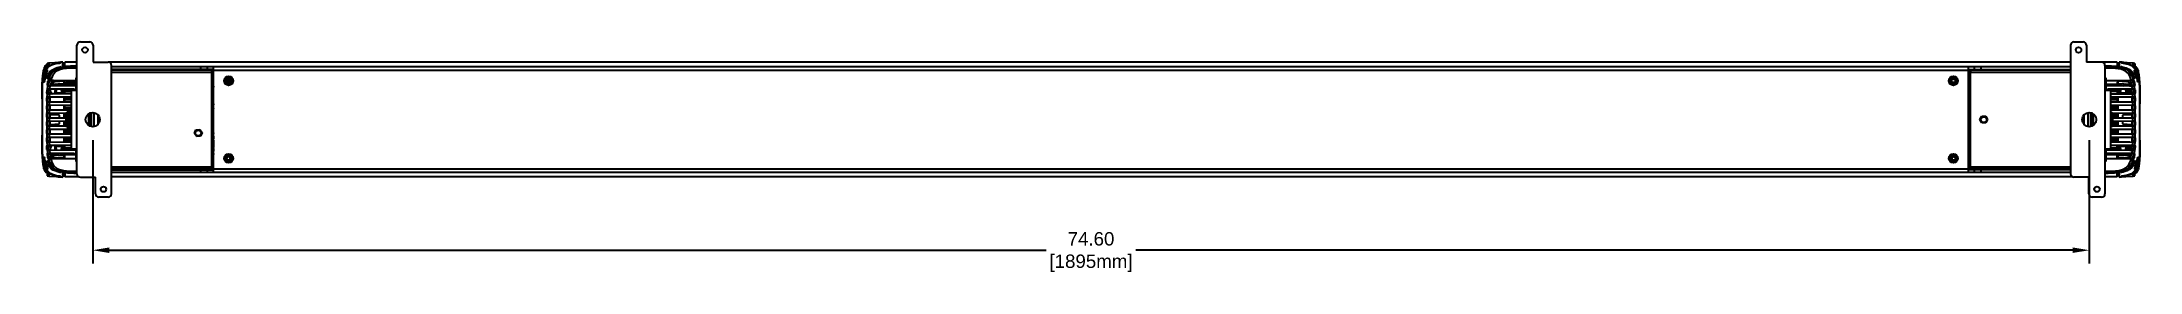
# Model space of a CAD drawing. Header units: inches. Extents: x 5 to 105, y 0 to 80.
# Drawn here: x 4.8 to 83.2, y 34.5 to 43.1 of the extents above; entities that cross this region are included whole.
import ezdxf

# ---------------------------------------------------------------- set-up
doc = ezdxf.new("R2010")
doc.units = ezdxf.units.IN
doc.header["$MEASUREMENT"] = 0
doc.layers.add('DIM', color=1, linetype='Continuous')
doc.styles.add('Arial', font='arial.ttf')
doc.dimstyles.new('ANSI & Metric .50 Stacked', dxfattribs={"dimscale": 2.666667, "dimtxt": 0.5, "dimasz": 0.625, "dimexe": 0.5, "dimexo": 0.5, "dimgap": 0.166667, "dimtad": 0, "dimtih": 1, "dimtoh": 1, "dimzin": 4, "dimdsep": 46, "dimtxsty": 'Arial', "dimcen": 0.25, "dimadec": 0, "dimazin": 0, "dimtfac": 0.75, "dimtofl": 0, "dimtmove": 0, "dimatfit": 3, "dimfxl": 1, "dimtolj": 1, "dimtzin": 0, "dimarcsym": 0})

msp = doc.modelspace()

# ---------------------------------------------------------------- blocks, each defined once
blk = doc.blocks.new('*D10')
at = {"layer": 'Defpoints', "color": 0, "transparency": 16777216}
for p in [(6.679, 39.961), (81.284, 39.961), (81.284, 35.347)]:
    blk.add_point(p, dxfattribs=at)
at = {"layer": 'DIM', "color": 0, "lineweight": -2, "transparency": 16777216}
for p, q in [((6.679, 39.461), (6.679, 34.847)), ((81.284, 39.461), (81.284, 34.847)), ((7.304, 35.347), (42.309, 35.347)), ((80.659, 35.347), (45.655, 35.347))]:
    blk.add_line(p, q, dxfattribs=at)
at = {"layer": 'DIM', "color": 0, "transparency": 16777216}
for points in [[(7.304, 35.451), (7.304, 35.243), (6.679, 35.347)], [(80.659, 35.451), (80.659, 35.243), (81.284, 35.347)]]:
    blk.add_solid(points, dxfattribs=at)
at = {"layer": 'DIM', "color": 0, "transparency": 16777216, "char_height": 0.5, "attachment_point": 5, "style": 'Arial'}
for s, insert in [('\\A1;74.60', (43.982, 35.769)), ('\\A1;[1895mm]', (43.982, 34.86))]:
    blk.add_mtext(s, dxfattribs=dict(at, insert=insert))

# ---------------------------------------------------------------- dimensions: what is measured, and where the dimension line sits
at = {"layer": 'DIM'}
dim = msp.add_linear_dim(base=(81.284, 35.3472), p1=(6.6794, 39.9612), p2=(81.284, 39.9612), dimstyle='ANSI & Metric .50 Stacked', override={"dimpost": '\\X'}, dxfattribs=at)
dim.commit()
dim.dimension.update_dxf_attribs({"geometry": '*D10', "text_midpoint": (43.9817, 35.3472)})

# ---------------------------------------------------------------- linework, layer by layer
for p, q in [((6.215, 43.127), (6.565, 43.127)), ((80.709, 43.127), (81.059, 43.127)), ((5.468, 42.347), (5.04, 42.339)), ((5.04, 42.339), (5.04, 42.225)), ((5.567, 42.374), (5.475, 42.367)), ((5.567, 42.201), (5.567, 42.374)), ((6.09, 42.37), (5.632, 42.37)), ((5.632, 42.206), (5.632, 42.37)), ((6.09, 38.202), (6.09, 43.002)), ((6.69, 43.002), (6.69, 42.377)), ((6.69, 42.377), (7.254, 42.377)), ((80.584, 42.37), (7.294, 42.37)), ((80.584, 43.002), (80.584, 38.202)), ((81.184, 43.002), (81.184, 42.377)), ((81.748, 42.377), (81.184, 42.377)), ((82.332, 42.37), (81.788, 42.37)), ((82.332, 42.37), (82.332, 42.206)), ((82.397, 42.373), (82.397, 42.202)), ((82.45, 42.37), (82.397, 42.373)), ((82.924, 42.339), (82.491, 42.347)), ((82.924, 42.217), (82.924, 42.339)), ((4.856, 42.112), (4.848, 42.099)), ((4.854, 42.141), (4.854, 42.141)), ((4.854, 42.139), (4.854, 42.139)), ((4.854, 42.113), (4.854, 42.113)), ((4.868, 42.075), (4.854, 42.074)), ((4.854, 42.073), (4.868, 42.073)), ((4.868, 42.072), (4.854, 42.071)), ((4.857, 42.046), (4.854, 42.045)), ((4.854, 42.044), (4.857, 42.045)), ((4.868, 42.183), (4.868, 42.185)), ((4.868, 42.071), (4.868, 42.107)), ((4.868, 41.998), (4.868, 42)), ((4.902, 42.022), (4.902, 42.241)), ((4.948, 42.249), (4.919, 42.249)), ((4.919, 42.06), (4.919, 42.249)), ((4.948, 42.101), (4.948, 42.249)), ((4.97, 42.25), (4.962, 42.244)), ((5.03, 42.324), (4.97, 42.324)), ((4.97, 42.133), (4.97, 42.324)), ((4.97, 42.204), (5.03, 42.204)), ((5.03, 42.198), (4.97, 42.198)), ((4.984, 41.511), (5.006, 41.661)), ((5.016, 41.659), (4.994, 41.51)), ((5.037, 41.659), (5.015, 41.51)), ((5.037, 41.659), (5.016, 41.659)), ((5.045, 41.684), (5.026, 41.685)), ((5.03, 42.186), (5.03, 42.329)), ((5.031, 41.488), (5.063, 41.684)), ((5.036, 41.698), (5.035, 41.697)), ((5.037, 42.219), (5.037, 42.216)), ((5.04, 42.225), (5.114, 42.262)), ((5.063, 41.684), (5.045, 41.684)), ((5.048, 41.686), (5.046, 41.686)), ((5.136, 41.685), (5.102, 41.488)), ((5.112, 42.255), (5.112, 42.254)), ((5.112, 42.252), (5.112, 42.249)), ((5.121, 41.551), (5.617, 41.577)), ((5.133, 41.671), (5.369, 41.683)), ((5.315, 41.561), (5.264, 41.489)), ((5.268, 41.489), (5.319, 41.561)), ((5.338, 41.562), (5.287, 41.489)), ((5.303, 41.654), (5.617, 41.671)), ((5.617, 41.661), (5.304, 41.644)), ((5.34, 41.49), (5.393, 41.565)), ((5.412, 41.566), (5.359, 41.49)), ((5.363, 41.49), (5.416, 41.566)), ((5.475, 41.569), (5.504, 41.491)), ((5.507, 41.491), (5.479, 41.569)), ((5.494, 41.57), (5.523, 41.491)), ((5.57, 41.492), (5.54, 41.573)), ((5.556, 41.573), (5.585, 41.492)), ((5.589, 41.492), (5.559, 41.574)), ((5.617, 42.208), (5.567, 42.201)), ((5.617, 42.208), (5.617, 42.326)), ((5.617, 41.577), (5.617, 41.681)), ((5.632, 41.547), (5.632, 41.681)), ((5.687, 41.556), (5.666, 41.564)), ((5.692, 41.568), (5.698, 41.568)), ((5.696, 41.567), (5.692, 41.568)), ((5.856, 41.636), (5.85, 41.636)), ((6.09, 41.792), (6.059, 41.792)), ((6.059, 41.332), (6.059, 41.792)), ((6.09, 41.768), (6.059, 41.768)), ((6.09, 41.727), (6.059, 41.727)), ((7.379, 37.452), (7.379, 42.252)), ((7.379, 42.206), (80.584, 42.206)), ((80.584, 42.196), (7.379, 42.196)), ((80.584, 42.192), (7.379, 42.192)), ((11.193, 42.102), (7.379, 42.102)), ((7.379, 42.095), (7.382, 42.095)), ((7.382, 42.085), (7.379, 42.085)), ((7.379, 42.084), (11.113, 42.084)), ((11.143, 41.99), (7.379, 41.99)), ((7.382, 42.084), (7.382, 42.102)), ((7.445, 42.084), (7.445, 42.102)), ((7.445, 42.095), (7.482, 42.095)), ((7.482, 42.085), (7.445, 42.085)), ((7.482, 42.084), (7.482, 42.095)), ((7.482, 42.095), (8.863, 42.095)), ((8.863, 42.195), (8.863, 42.192)), ((8.982, 42.195), (8.863, 42.195)), ((8.863, 42.102), (8.863, 42.084)), ((8.982, 42.192), (8.982, 42.195)), ((8.982, 42.084), (8.982, 42.102)), ((8.982, 42.095), (9.263, 42.095)), ((9.263, 42.195), (9.263, 42.192)), ((9.382, 42.195), (9.263, 42.195)), ((9.263, 42.102), (9.263, 42.084)), ((9.382, 42.192), (9.382, 42.195)), ((9.382, 42.084), (9.382, 42.102)), ((9.382, 42.095), (9.582, 42.095)), ((9.582, 42.102), (9.582, 42.084)), ((10.722, 42.102), (10.722, 42.192)), ((10.763, 42.084), (10.763, 42.102)), ((10.763, 42.095), (10.963, 42.095)), ((10.963, 42.195), (10.963, 42.192)), ((11.082, 42.195), (10.963, 42.195)), ((10.963, 42.102), (10.963, 42.084)), ((10.969, 42.102), (10.969, 42.192)), ((11.082, 42.192), (11.082, 42.195)), ((11.082, 42.084), (11.082, 42.102)), ((11.082, 42.095), (11.196, 42.095)), ((11.113, 42.084), (11.113, 38.369)), ((11.143, 42.067), (11.113, 42.067)), ((11.143, 42.044), (11.113, 42.044)), ((11.143, 42.084), (11.143, 38.369)), ((11.197, 42.084), (11.143, 42.084)), ((11.197, 38.264), (11.197, 42.19)), ((11.197, 42.07), (76.767, 42.07)), ((11.651, 41.684), (11.649, 41.684)), ((11.649, 41.671), (11.651, 41.67)), ((11.65, 41.686), (11.651, 41.685)), ((11.651, 41.669), (11.65, 41.668)), ((11.651, 41.655), (11.653, 41.655)), ((11.652, 41.701), (11.653, 41.7)), ((11.653, 41.7), (11.652, 41.699)), ((11.653, 41.654), (11.652, 41.653)), ((11.658, 41.714), (11.656, 41.714)), ((11.656, 41.64), (11.657, 41.64)), ((11.657, 41.716), (11.658, 41.715)), ((11.658, 41.639), (11.657, 41.638)), ((11.664, 41.728), (11.662, 41.728)), ((11.662, 41.626), (11.664, 41.626)), ((11.664, 41.625), (11.663, 41.624)), ((11.664, 41.73), (11.665, 41.729)), ((11.67, 41.613), (11.672, 41.613)), ((11.673, 41.741), (11.671, 41.741)), ((11.672, 41.743), (11.673, 41.741)), ((11.673, 41.613), (11.672, 41.611)), ((11.683, 41.752), (11.681, 41.753)), ((11.681, 41.601), (11.682, 41.602)), ((11.683, 41.601), (11.682, 41.599)), ((11.683, 41.755), (11.683, 41.753)), ((11.692, 41.591), (11.694, 41.592)), ((11.695, 41.762), (11.693, 41.763)), ((11.694, 41.591), (11.694, 41.59)), ((11.695, 41.764), (11.695, 41.762)), ((11.697, 41.709), (11.815, 41.709)), ((11.708, 41.77), (11.706, 41.771)), ((11.706, 41.583), (11.707, 41.584)), ((11.709, 41.772), (11.708, 41.77)), ((11.708, 41.583), (11.708, 41.582)), ((11.72, 41.576), (11.721, 41.578)), ((11.722, 41.776), (11.721, 41.777)), ((11.723, 41.778), (11.722, 41.776)), ((11.722, 41.577), (11.722, 41.576)), ((11.735, 41.572), (11.736, 41.574)), ((11.737, 41.78), (11.736, 41.781)), ((11.736, 41.573), (11.737, 41.572)), ((11.738, 41.782), (11.737, 41.78)), ((11.75, 41.57), (11.751, 41.572)), ((11.752, 41.782), (11.751, 41.783)), ((11.752, 41.572), (11.753, 41.57)), ((11.754, 41.783), (11.753, 41.782)), ((11.763, 42.195), (11.763, 42.192)), ((11.882, 42.195), (11.763, 42.195)), ((11.765, 41.709), (11.765, 41.61)), ((11.766, 41.571), (11.767, 41.572)), ((11.767, 41.781), (11.767, 41.783)), ((11.767, 41.572), (11.768, 41.571)), ((11.769, 41.782), (11.768, 41.781)), ((11.781, 41.573), (11.782, 41.575)), ((11.782, 41.778), (11.782, 41.78)), ((11.782, 41.575), (11.783, 41.574)), ((11.784, 41.779), (11.783, 41.778)), ((11.796, 41.578), (11.796, 41.58)), ((11.797, 41.773), (11.797, 41.775)), ((11.799, 41.774), (11.797, 41.773)), ((11.797, 41.58), (11.798, 41.579)), ((11.811, 41.766), (11.81, 41.768)), ((11.81, 41.585), (11.81, 41.587)), ((11.81, 41.587), (11.812, 41.586)), ((11.813, 41.767), (11.811, 41.766)), ((11.823, 41.594), (11.822, 41.595)), ((11.823, 41.757), (11.823, 41.759)), ((11.825, 41.757), (11.823, 41.757)), ((11.823, 41.596), (11.824, 41.595)), ((11.834, 41.604), (11.833, 41.606)), ((11.834, 41.747), (11.834, 41.748)), ((11.836, 41.746), (11.834, 41.746)), ((11.834, 41.606), (11.836, 41.606)), ((11.843, 41.734), (11.844, 41.736)), ((11.843, 41.619), (11.845, 41.619)), ((11.844, 41.616), (11.843, 41.618)), ((11.845, 41.734), (11.844, 41.734)), ((11.851, 41.721), (11.852, 41.723)), ((11.853, 41.72), (11.851, 41.721)), ((11.851, 41.632), (11.853, 41.632)), ((11.851, 41.63), (11.851, 41.631)), ((11.856, 41.707), (11.857, 41.708)), ((11.858, 41.706), (11.856, 41.706)), ((11.856, 41.646), (11.858, 41.647)), ((11.857, 41.644), (11.856, 41.646)), ((11.86, 41.692), (11.861, 41.693)), ((11.861, 41.69), (11.86, 41.691)), ((11.86, 41.661), (11.861, 41.662)), ((11.861, 41.659), (11.86, 41.661)), ((11.861, 41.676), (11.862, 41.677)), ((11.862, 41.675), (11.861, 41.676)), ((11.882, 42.192), (11.882, 42.195)), ((76.101, 41.679), (76.103, 41.678)), ((76.103, 41.677), (76.101, 41.676)), ((76.104, 41.693), (76.102, 41.692)), ((76.102, 41.663), (76.104, 41.663)), ((76.104, 41.662), (76.102, 41.661)), ((76.103, 41.694), (76.104, 41.693)), ((76.105, 41.648), (76.107, 41.648)), ((76.106, 41.71), (76.108, 41.708)), ((76.107, 41.708), (76.106, 41.707)), ((76.107, 41.647), (76.106, 41.646)), ((76.11, 41.634), (76.112, 41.633)), ((76.113, 41.722), (76.111, 41.722)), ((76.112, 41.633), (76.111, 41.631)), ((76.118, 41.62), (76.119, 41.62)), ((76.121, 41.735), (76.119, 41.735)), ((76.12, 41.619), (76.119, 41.618)), ((76.12, 41.737), (76.121, 41.736)), ((76.127, 41.607), (76.129, 41.608)), ((76.13, 41.747), (76.128, 41.748)), ((76.129, 41.607), (76.129, 41.605)), ((76.13, 41.749), (76.13, 41.748)), ((76.138, 41.596), (76.14, 41.597)), ((76.141, 41.758), (76.139, 41.758)), ((76.14, 41.596), (76.14, 41.595)), ((76.141, 41.76), (76.142, 41.758)), ((76.15, 41.587), (76.152, 41.588)), ((76.154, 41.767), (76.152, 41.767)), ((76.152, 41.587), (76.152, 41.586)), ((76.154, 41.769), (76.154, 41.767)), ((76.164, 41.58), (76.165, 41.581)), ((76.167, 41.774), (76.166, 41.775)), ((76.166, 41.58), (76.166, 41.579)), ((76.168, 41.776), (76.168, 41.774)), ((76.179, 41.574), (76.18, 41.575)), ((76.18, 41.575), (76.181, 41.574)), ((76.182, 41.778), (76.181, 41.78)), ((76.183, 41.78), (76.182, 41.779)), ((76.194, 41.571), (76.195, 41.572)), ((76.195, 41.572), (76.196, 41.571)), ((76.197, 41.781), (76.196, 41.782)), ((76.198, 41.783), (76.198, 41.781)), ((76.209, 41.57), (76.21, 41.572)), ((76.212, 41.782), (76.211, 41.783)), ((76.211, 41.572), (76.212, 41.57)), ((76.214, 41.783), (76.213, 41.782)), ((76.225, 41.572), (76.226, 41.573)), ((76.226, 41.573), (76.227, 41.572)), ((76.228, 41.78), (76.227, 41.781)), ((76.229, 41.781), (76.228, 41.78)), ((76.24, 41.575), (76.24, 41.577)), ((76.241, 41.577), (76.242, 41.576)), ((76.242, 41.776), (76.242, 41.778)), ((76.244, 41.777), (76.243, 41.776)), ((76.254, 41.581), (76.255, 41.583)), ((76.255, 41.583), (76.257, 41.582)), ((76.256, 41.77), (76.256, 41.771)), ((76.258, 41.77), (76.257, 41.769)), ((76.268, 41.589), (76.268, 41.591)), ((76.268, 41.591), (76.27, 41.59)), ((76.269, 41.762), (76.27, 41.763)), ((76.272, 41.762), (76.27, 41.761)), ((76.28, 41.601), (76.282, 41.6)), ((76.28, 41.598), (76.28, 41.6)), ((76.281, 41.752), (76.281, 41.753)), ((76.283, 41.752), (76.282, 41.751)), ((76.29, 41.612), (76.292, 41.612)), ((76.291, 41.61), (76.29, 41.611)), ((76.291, 41.74), (76.292, 41.742)), ((76.293, 41.74), (76.292, 41.74)), ((76.299, 41.625), (76.301, 41.625)), ((76.299, 41.623), (76.299, 41.624)), ((76.3, 41.727), (76.3, 41.729)), ((76.302, 41.727), (76.3, 41.727)), ((76.306, 41.636), (76.305, 41.638)), ((76.306, 41.713), (76.307, 41.715)), ((76.308, 41.713), (76.306, 41.713)), ((76.306, 41.638), (76.307, 41.639)), ((76.31, 41.699), (76.312, 41.7)), ((76.312, 41.698), (76.31, 41.698)), ((76.31, 41.653), (76.312, 41.654)), ((76.311, 41.651), (76.31, 41.653)), ((76.312, 41.668), (76.314, 41.669)), ((76.314, 41.667), (76.312, 41.668)), ((76.313, 41.684), (76.314, 41.685)), ((76.314, 41.682), (76.313, 41.683)), ((76.767, 38.264), (76.767, 42.19)), ((76.767, 42.095), (80.482, 42.095)), ((76.767, 42.084), (76.82, 42.084)), ((76.771, 42.102), (80.584, 42.102)), ((76.82, 38.369), (76.82, 42.084)), ((76.851, 42.062), (76.82, 42.062)), ((76.841, 42.024), (76.82, 42.024)), ((80.584, 41.99), (76.82, 41.99)), ((76.851, 42.037), (76.841, 42.037)), ((76.841, 42.037), (76.841, 41.99)), ((76.851, 38.369), (76.851, 42.084)), ((76.851, 42.084), (80.584, 42.084)), ((76.995, 42.102), (76.995, 42.192)), ((77.241, 42.102), (77.241, 42.192)), ((80.482, 42.095), (80.482, 42.084)), ((80.482, 42.095), (80.584, 42.095)), ((80.519, 42.085), (80.482, 42.085)), ((80.519, 42.089), (80.582, 42.089)), ((80.519, 42.084), (80.519, 42.089)), ((80.582, 42.089), (80.582, 42.084)), ((80.584, 42.085), (80.582, 42.085)), ((81.873, 42.252), (81.873, 37.452)), ((81.905, 41.792), (81.873, 41.792)), ((81.905, 41.768), (81.873, 41.768)), ((81.905, 41.727), (81.873, 41.727)), ((81.905, 41.792), (81.905, 41.332)), ((82.854, 41.685), (81.905, 41.677)), ((82.332, 41.681), (82.332, 41.493)), ((82.347, 42.326), (82.347, 42.207)), ((82.397, 42.202), (82.347, 42.208)), ((82.347, 41.681), (82.347, 41.577)), ((82.347, 41.671), (82.66, 41.654)), ((82.66, 41.644), (82.347, 41.661)), ((82.347, 41.577), (82.842, 41.551)), ((82.397, 42.208), (82.354, 42.207)), ((82.375, 41.492), (82.404, 41.574)), ((82.378, 41.492), (82.408, 41.573)), ((82.423, 41.573), (82.394, 41.492)), ((82.44, 41.492), (82.469, 41.57)), ((82.485, 41.569), (82.456, 41.492)), ((82.488, 41.569), (82.46, 41.492)), ((82.6, 41.49), (82.547, 41.566)), ((82.604, 41.49), (82.551, 41.566)), ((82.57, 41.565), (82.623, 41.49)), ((82.595, 41.683), (82.835, 41.67)), ((82.676, 41.49), (82.626, 41.562)), ((82.645, 41.561), (82.695, 41.489)), ((82.649, 41.561), (82.699, 41.489)), ((82.865, 41.488), (82.833, 41.685)), ((82.924, 41.684), (82.905, 41.684)), ((82.905, 41.684), (82.935, 41.489)), ((82.923, 41.686), (82.921, 41.686)), ((82.942, 41.685), (82.924, 41.684)), ((82.951, 41.511), (82.93, 41.659)), ((82.93, 41.659), (82.952, 41.659)), ((82.933, 42.329), (82.933, 42.182)), ((82.983, 42.324), (82.933, 42.324)), ((82.983, 42.206), (82.933, 42.206)), ((82.933, 41.697), (82.933, 41.698)), ((82.972, 41.511), (82.952, 41.659)), ((82.983, 42.166), (82.953, 42.166)), ((82.961, 41.66), (82.982, 41.511)), ((82.993, 42.195), (82.981, 42.204)), ((82.983, 42.324), (82.983, 42.134)), ((82.983, 42.174), (82.993, 42.173)), ((82.993, 42.153), (82.983, 42.154)), ((82.983, 42.147), (82.993, 42.147)), ((82.993, 42.121), (82.993, 42.195)), ((83.004, 42.179), (83.004, 42.095)), ((83.022, 42.159), (83.022, 42.081)), ((83.042, 41.851), (83.036, 41.872)), ((83.041, 42.113), (83.041, 42.048)), ((4.96, 40.911), (4.961, 41.04)), ((4.965, 41.211), (4.97, 41.34)), ((4.971, 41.04), (4.97, 40.911)), ((4.991, 40.911), (4.97, 40.911)), ((4.992, 41.04), (4.971, 41.04)), ((4.972, 40.887), (4.986, 40.888)), ((4.988, 41.066), (4.974, 41.066)), ((4.98, 41.34), (4.975, 41.211)), ((4.995, 41.211), (4.975, 41.211)), ((4.976, 41.188), (4.991, 41.188)), ((4.976, 40.878), (4.976, 40.877)), ((4.976, 40.776), (4.976, 40.776)), ((4.978, 41.077), (4.978, 41.076)), ((4.978, 40.776), (4.978, 40.877)), ((5.001, 41.34), (4.98, 41.34)), ((4.981, 41.178), (4.981, 41.177)), ((4.981, 41.076), (4.983, 41.177)), ((5, 41.479), (4.983, 41.479)), ((5.001, 41.366), (4.985, 41.366)), ((4.986, 40.888), (5.006, 40.888)), ((4.986, 40.887), (4.988, 40.887)), ((4.99, 41.066), (4.988, 41.066)), ((5.008, 41.065), (4.988, 41.066)), ((4.991, 41.377), (4.991, 41.376)), ((4.991, 41.188), (5.011, 41.188)), ((4.991, 41.187), (4.993, 41.187)), ((4.992, 41.04), (4.991, 40.911)), ((4.993, 41.488), (5.01, 41.488)), ((5.015, 41.51), (4.994, 41.51)), ((5.001, 41.34), (4.995, 41.211)), ((5, 41.479), (5, 41.478)), ((5.003, 41.367), (5.001, 41.367)), ((5.02, 41.365), (5.001, 41.366)), ((5.006, 40.888), (5.008, 41.065)), ((5.01, 41.488), (5.031, 41.488)), ((5.01, 41.487), (5.012, 41.487)), ((5.011, 41.188), (5.02, 41.365)), ((5.054, 40.888), (5.879, 40.895)), ((5.054, 40.878), (5.054, 40.776)), ((5.054, 40.776), (5.879, 40.769)), ((5.059, 41.178), (5.056, 41.076)), ((5.879, 41.059), (5.057, 41.066)), ((5.879, 41.195), (5.059, 41.188)), ((5.078, 41.066), (5.076, 40.888)), ((5.98, 41.495), (5.078, 41.487)), ((5.09, 41.366), (5.081, 41.188)), ((5.232, 41.227), (5.632, 41.227)), ((5.543, 41.202), (5.282, 41.202)), ((5.551, 41.192), (5.543, 41.202)), ((5.551, 41.362), (5.6, 41.227)), ((5.604, 41.227), (5.554, 41.362)), ((5.57, 41.362), (5.62, 41.227)), ((5.617, 40.892), (5.617, 41.061)), ((5.626, 41.202), (5.618, 41.193)), ((5.632, 41.202), (5.626, 41.202)), ((5.651, 41.494), (5.631, 41.501)), ((5.632, 41.517), (5.638, 41.517)), ((5.632, 41.501), (5.632, 41.517)), ((5.632, 41.193), (5.632, 41.302)), ((5.632, 41.302), (5.879, 41.302)), ((5.879, 41.282), (5.632, 41.282)), ((5.632, 40.893), (5.632, 41.061)), ((5.632, 41), (5.879, 41)), ((5.632, 40.98), (5.879, 40.98)), ((5.879, 40.96), (5.632, 40.96)), ((5.632, 40.896), (5.879, 40.896)), ((5.637, 41.516), (5.657, 41.508)), ((5.639, 41.515), (5.637, 41.516)), ((5.652, 41.509), (5.639, 41.515)), ((5.652, 41.497), (5.643, 41.497)), ((5.654, 41.508), (5.652, 41.509)), ((5.657, 41.507), (5.653, 41.508)), ((5.653, 41.508), (5.654, 41.508)), ((6.028, 41.497), (5.68, 41.497)), ((5.69, 41.517), (6.018, 41.517)), ((5.729, 41.319), (5.879, 41.319)), ((5.763, 41.547), (5.937, 41.547)), ((5.879, 39.121), (5.879, 41.332)), ((5.879, 41.332), (6.09, 41.332)), ((5.98, 41.495), (6.059, 41.496)), ((5.981, 41.332), (5.994, 41.357)), ((6.025, 41.332), (6.027, 41.336)), ((6.027, 41.336), (6.031, 41.336)), ((6.04, 41.356), (6.03, 41.332)), ((6.04, 41.341), (6.034, 41.332)), ((6.043, 41.357), (6.04, 41.341)), ((6.051, 41.517), (6.059, 41.517)), ((81.873, 41.332), (82.084, 41.332)), ((81.905, 41.547), (82.332, 41.547)), ((81.905, 41.517), (82.332, 41.517)), ((82.332, 41.497), (81.905, 41.497)), ((81.987, 41.496), (81.905, 41.496)), ((81.987, 41.496), (82.573, 41.491)), ((82.084, 41.332), (82.084, 39.121)), ((82.084, 41.319), (82.332, 41.319)), ((82.084, 41.302), (82.332, 41.302)), ((82.332, 41.282), (82.084, 41.282)), ((82.084, 41.195), (82.59, 41.19)), ((82.907, 41.066), (82.084, 41.059)), ((82.084, 41), (82.332, 41)), ((82.084, 40.98), (82.332, 40.98)), ((82.332, 40.96), (82.084, 40.96)), ((82.084, 40.896), (82.332, 40.896)), ((82.084, 40.895), (82.909, 40.888)), ((82.332, 41.361), (82.332, 41.193)), ((82.346, 41.361), (82.332, 41.321)), ((82.332, 41.227), (82.732, 41.227)), ((82.337, 41.202), (82.332, 41.202)), ((82.332, 41.061), (82.332, 40.893)), ((82.345, 41.193), (82.337, 41.202)), ((82.344, 41.227), (82.393, 41.361)), ((82.347, 41.061), (82.347, 40.892)), ((82.409, 41.361), (82.36, 41.227)), ((82.412, 41.361), (82.363, 41.227)), ((82.42, 41.202), (82.412, 41.192)), ((82.682, 41.202), (82.42, 41.202)), ((82.888, 41.488), (82.573, 41.491)), ((82.905, 41.188), (82.59, 41.19)), ((82.804, 41.2), (82.689, 41.364)), ((82.806, 41.202), (82.693, 41.364)), ((82.711, 41.364), (82.817, 41.212)), ((82.732, 41.227), (82.732, 41.189)), ((82.847, 41.246), (82.764, 41.364)), ((82.782, 41.365), (82.856, 41.259)), ((82.786, 41.365), (82.858, 41.262)), ((82.883, 41.188), (82.875, 41.365)), ((82.887, 40.888), (82.886, 41.066)), ((82.908, 41.076), (82.906, 41.178)), ((82.91, 40.776), (82.91, 40.878)), ((82.935, 41.489), (82.957, 41.488)), ((82.945, 41.365), (82.953, 41.188)), ((82.965, 41.365), (82.945, 41.365)), ((82.951, 41.511), (82.972, 41.511)), ((82.953, 41.188), (82.974, 41.188)), ((82.954, 41.487), (82.957, 41.487)), ((82.976, 41.066), (82.956, 41.065)), ((82.956, 41.065), (82.958, 40.888)), ((82.957, 41.488), (82.973, 41.488)), ((82.958, 40.888), (82.978, 40.888)), ((82.965, 41.366), (82.962, 41.366)), ((82.969, 41.211), (82.964, 41.34)), ((82.964, 41.34), (82.985, 41.34)), ((82.98, 41.366), (82.965, 41.365)), ((82.967, 41.478), (82.966, 41.479)), ((82.983, 41.479), (82.966, 41.479)), ((82.969, 41.211), (82.99, 41.211)), ((82.971, 41.187), (82.974, 41.187)), ((82.973, 40.911), (82.972, 41.04)), ((82.972, 41.04), (82.993, 41.04)), ((82.973, 40.911), (82.994, 40.911)), ((82.974, 41.188), (82.989, 41.188)), ((82.976, 41.066), (82.974, 41.066)), ((82.975, 41.376), (82.975, 41.377)), ((82.975, 40.887), (82.978, 40.887)), ((82.99, 41.066), (82.976, 41.066)), ((82.978, 40.888), (82.992, 40.887)), ((82.981, 41.177), (82.984, 41.076)), ((82.984, 41.177), (82.984, 41.178)), ((82.99, 41.211), (82.985, 41.34)), ((82.985, 40.877), (82.986, 40.776)), ((82.986, 41.076), (82.986, 41.076)), ((82.986, 40.776), (82.988, 40.776)), ((82.988, 40.877), (82.988, 40.878)), ((82.988, 40.776), (83.002, 40.776)), ((82.988, 40.776), (82.988, 40.776)), ((82.994, 40.911), (82.993, 41.04)), ((82.995, 41.34), (83, 41.211)), ((83.003, 41.04), (83.004, 40.911)), ((4.784, 40.459), (4.784, 39.997)), ((4.96, 40.611), (4.96, 40.74)), ((4.96, 40.312), (4.96, 40.438)), ((4.96, 40.012), (4.96, 40.142)), ((4.962, 40.176), (4.976, 40.176)), ((4.99, 40.741), (4.97, 40.741)), ((4.97, 40.741), (4.97, 40.611)), ((4.991, 40.611), (4.97, 40.611)), ((4.991, 40.438), (4.97, 40.438)), ((4.97, 40.438), (4.97, 40.312)), ((4.991, 40.312), (4.97, 40.312)), ((4.991, 40.141), (4.97, 40.141)), ((4.97, 40.141), (4.97, 40.012)), ((4.991, 40.012), (4.97, 40.012)), ((4.986, 40.766), (4.972, 40.766)), ((4.972, 40.587), (4.986, 40.588)), ((4.986, 40.465), (4.972, 40.463)), ((4.992, 40.462), (4.972, 40.463)), ((4.972, 40.287), (4.986, 40.288)), ((4.986, 40.166), (4.972, 40.166)), ((4.972, 39.987), (4.986, 39.988)), ((4.976, 40.578), (4.976, 40.577)), ((4.976, 40.476), (4.976, 40.475)), ((4.976, 40.278), (4.976, 40.277)), ((4.976, 40.176), (4.976, 40.176)), ((4.978, 40.476), (4.978, 40.577)), ((4.978, 40.176), (4.978, 40.277)), ((4.988, 40.766), (4.986, 40.766)), ((5.006, 40.765), (4.986, 40.766)), ((4.986, 40.588), (5.006, 40.588)), ((4.986, 40.587), (4.988, 40.587)), ((4.988, 40.466), (4.986, 40.466)), ((5.006, 40.465), (4.986, 40.465)), ((4.986, 40.288), (5.006, 40.288)), ((4.986, 40.287), (4.988, 40.287)), ((4.988, 40.166), (4.986, 40.166)), ((5.006, 40.165), (4.986, 40.166)), ((4.986, 39.988), (5.006, 39.988)), ((4.986, 39.987), (4.988, 39.987)), ((4.99, 40.741), (4.991, 40.611)), ((4.991, 40.438), (4.991, 40.312)), ((4.991, 40.141), (4.991, 40.012)), ((5.006, 40.465), (4.992, 40.462)), ((5.006, 40.588), (5.006, 40.765)), ((5.006, 40.288), (5.006, 40.465)), ((5.006, 39.988), (5.006, 40.165)), ((5.879, 40.759), (5.054, 40.766)), ((5.054, 40.588), (5.734, 40.594)), ((5.054, 40.578), (5.054, 40.476)), ((5.054, 40.476), (5.709, 40.47)), ((5.675, 40.46), (5.054, 40.466)), ((5.054, 40.288), (5.675, 40.293)), ((5.675, 40.283), (5.054, 40.278)), ((5.054, 40.278), (5.054, 40.176)), ((5.054, 40.176), (5.675, 40.17)), ((5.675, 40.16), (5.054, 40.166)), ((5.054, 39.988), (5.675, 39.993)), ((5.076, 40.766), (5.076, 40.588)), ((5.076, 40.466), (5.076, 40.288)), ((5.442, 40.387), (5.076, 40.406)), ((5.076, 40.166), (5.076, 39.988)), ((5.076, 40.047), (5.442, 40.067)), ((5.442, 40.291), (5.442, 40.387)), ((5.442, 40.067), (5.442, 40.161)), ((5.617, 40.592), (5.617, 40.761)), ((5.617, 40.292), (5.617, 40.461)), ((5.617, 39.993), (5.617, 40.161)), ((5.632, 40.594), (5.632, 40.76)), ((5.632, 40.694), (5.879, 40.694)), ((5.879, 40.674), (5.632, 40.674)), ((5.632, 40.629), (5.879, 40.629)), ((5.879, 40.609), (5.632, 40.609)), ((5.632, 40.293), (5.632, 40.46)), ((5.632, 40.427), (5.675, 40.427)), ((5.675, 40.407), (5.632, 40.407)), ((5.632, 40.362), (5.675, 40.362)), ((5.675, 40.342), (5.632, 40.342)), ((5.632, 39.994), (5.632, 40.161)), ((5.632, 40.111), (5.675, 40.111)), ((5.675, 40.091), (5.632, 40.091)), ((5.632, 40.046), (5.675, 40.046)), ((5.675, 40.026), (5.632, 40.026)), ((5.737, 40.47), (5.675, 40.47)), ((5.675, 40.47), (5.675, 39.983)), ((5.737, 39.992), (5.675, 39.992)), ((5.807, 40.594), (5.737, 40.594)), ((5.737, 40.594), (5.737, 39.859)), ((5.803, 40.594), (5.879, 40.595)), ((5.807, 40.594), (5.807, 39.859)), ((5.879, 40.585), (5.807, 40.584)), ((5.807, 40.469), (5.811, 40.469)), ((5.879, 40.478), (5.826, 40.477)), ((5.826, 40.477), (5.826, 39.977)), ((6.517, 40.436), (6.517, 40.017)), ((6.523, 40.441), (6.523, 40.012)), ((6.55, 39.995), (6.55, 40.458)), ((6.62, 40.464), (6.561, 40.464)), ((6.561, 39.989), (6.62, 39.989)), ((6.62, 39.989), (6.62, 40.464)), ((6.622, 40.486), (6.622, 39.967)), ((6.721, 40.464), (6.721, 39.989)), ((6.863, 40.418), (6.863, 40.035)), ((6.933, 40.304), (6.933, 40.149)), ((77.197, 40.227), (77.269, 40.352)), ((77.269, 40.102), (77.197, 40.227)), ((77.269, 40.352), (77.414, 40.352)), ((77.414, 40.102), (77.269, 40.102)), ((77.414, 40.352), (77.486, 40.227)), ((77.486, 40.227), (77.414, 40.102)), ((81.03, 40.149), (81.03, 40.304)), ((81.1, 40.035), (81.1, 40.418)), ((81.243, 39.989), (81.243, 40.464)), ((81.342, 39.967), (81.342, 40.486)), ((81.342, 40.427), (81.344, 40.427)), ((81.344, 40.407), (81.342, 40.407)), ((81.342, 40.362), (81.344, 40.362)), ((81.344, 40.342), (81.342, 40.342)), ((81.344, 40.262), (81.342, 40.262)), ((81.342, 40.191), (81.344, 40.191)), ((81.342, 40.111), (81.344, 40.111)), ((81.344, 40.091), (81.342, 40.091)), ((81.342, 40.046), (81.344, 40.046)), ((81.344, 40.026), (81.342, 40.026)), ((81.344, 40.464), (81.344, 39.989)), ((81.403, 40.464), (81.344, 40.464)), ((81.344, 39.989), (81.403, 39.989)), ((81.414, 40.458), (81.414, 39.995)), ((81.44, 40.012), (81.44, 40.441)), ((81.447, 40.017), (81.447, 40.436)), ((82.909, 40.766), (82.084, 40.759)), ((82.084, 40.694), (82.332, 40.694)), ((82.332, 40.674), (82.084, 40.674)), ((82.084, 40.629), (82.332, 40.629)), ((82.332, 40.609), (82.084, 40.609)), ((82.084, 40.595), (82.909, 40.588)), ((82.137, 40.477), (82.084, 40.478)), ((82.137, 39.977), (82.137, 40.477)), ((82.909, 40.466), (82.156, 40.459)), ((82.156, 39.994), (82.909, 39.988)), ((82.157, 40.457), (82.157, 39.997)), ((82.157, 40.427), (82.332, 40.427)), ((82.332, 40.407), (82.157, 40.407)), ((82.157, 40.362), (82.332, 40.362)), ((82.332, 40.342), (82.157, 40.342)), ((82.157, 40.294), (82.909, 40.288)), ((82.157, 40.169), (82.91, 40.176)), ((82.909, 40.166), (82.157, 40.159)), ((82.157, 40.111), (82.332, 40.111)), ((82.332, 40.091), (82.157, 40.091)), ((82.157, 40.046), (82.332, 40.046)), ((82.332, 40.026), (82.157, 40.026)), ((82.332, 40.76), (82.332, 40.594)), ((82.332, 40.46), (82.332, 40.293)), ((82.332, 40.161), (82.332, 39.993)), ((82.347, 40.761), (82.347, 40.592)), ((82.347, 40.461), (82.347, 40.293)), ((82.347, 40.161), (82.347, 39.992)), ((82.887, 40.406), (82.522, 40.387)), ((82.522, 40.387), (82.522, 40.292)), ((82.522, 40.162), (82.522, 40.067)), ((82.522, 40.067), (82.887, 40.047)), ((82.887, 40.288), (82.887, 40.466)), ((82.887, 39.988), (82.887, 40.166)), ((82.888, 40.588), (82.888, 40.766)), ((82.91, 40.176), (82.91, 40.278)), ((82.978, 40.766), (82.958, 40.765)), ((82.958, 40.765), (82.958, 40.588)), ((82.958, 40.588), (82.978, 40.588)), ((82.978, 40.466), (82.958, 40.465)), ((82.958, 40.465), (82.958, 40.288)), ((82.958, 40.288), (82.978, 40.288)), ((82.978, 40.166), (82.958, 40.165)), ((82.958, 40.165), (82.958, 39.988)), ((82.958, 39.988), (82.971, 39.991)), ((82.958, 39.988), (82.978, 39.988)), ((82.971, 39.991), (82.992, 39.991)), ((82.973, 40.611), (82.973, 40.741)), ((82.973, 40.741), (82.994, 40.741)), ((82.973, 40.611), (82.994, 40.611)), ((82.973, 40.312), (82.973, 40.441)), ((82.973, 40.441), (82.994, 40.441)), ((82.973, 40.312), (82.994, 40.312)), ((82.973, 40.015), (82.973, 40.142)), ((82.973, 40.142), (82.994, 40.142)), ((82.973, 40.015), (82.994, 40.015)), ((82.975, 40.287), (82.978, 40.287)), ((82.978, 40.166), (82.975, 40.166)), ((82.975, 39.987), (82.978, 39.987)), ((82.978, 40.766), (82.976, 40.766)), ((82.976, 40.587), (82.978, 40.587)), ((82.978, 40.466), (82.976, 40.466)), ((82.992, 40.766), (82.978, 40.766)), ((82.978, 40.588), (82.992, 40.587)), ((82.992, 40.466), (82.978, 40.466)), ((82.978, 40.288), (82.992, 40.287)), ((82.992, 40.166), (82.978, 40.166)), ((82.978, 39.988), (82.992, 39.991)), ((82.985, 40.277), (82.985, 40.176)), ((82.988, 40.577), (82.988, 40.578)), ((82.988, 40.476), (82.988, 40.476)), ((82.988, 40.277), (82.988, 40.278)), ((82.988, 40.176), (82.988, 40.176)), ((82.994, 40.611), (82.994, 40.741)), ((82.994, 40.312), (82.994, 40.441)), ((82.994, 40.015), (82.994, 40.142)), ((83.003, 40.441), (83.003, 40.312)), ((83.003, 40.142), (83.003, 40.016)), ((83.004, 40.74), (83.004, 40.611)), ((83.179, 39.991), (83.18, 40.453)), ((4.96, 39.713), (4.96, 39.842)), ((4.961, 39.413), (4.96, 39.543)), ((4.976, 39.678), (4.962, 39.677)), ((4.969, 39.113), (4.964, 39.243)), ((4.97, 39.842), (4.969, 39.713)), ((4.99, 39.713), (4.969, 39.713)), ((4.99, 39.842), (4.97, 39.842)), ((4.99, 39.542), (4.97, 39.542)), ((4.97, 39.542), (4.97, 39.413)), ((4.991, 39.413), (4.97, 39.413)), ((4.986, 39.566), (4.971, 39.566)), ((4.986, 39.866), (4.972, 39.866)), ((4.972, 39.687), (4.985, 39.688)), ((4.973, 39.387), (4.987, 39.388)), ((4.994, 39.243), (4.974, 39.243)), ((4.974, 39.243), (4.979, 39.113)), ((4.99, 39.265), (4.975, 39.266)), ((4.976, 39.978), (4.976, 39.977)), ((4.976, 39.876), (4.976, 39.876)), ((4.976, 39.678), (4.976, 39.677)), ((4.976, 39.576), (4.976, 39.576)), ((4.978, 39.576), (4.978, 39.677)), ((4.978, 39.378), (4.978, 39.377)), ((4.982, 39.276), (4.98, 39.377)), ((4.98, 39.276), (4.98, 39.275)), ((4.985, 39.688), (5.006, 39.688)), ((4.988, 39.866), (4.986, 39.866)), ((5.006, 39.865), (4.986, 39.866)), ((4.986, 39.687), (4.988, 39.687)), ((4.988, 39.566), (4.986, 39.566)), ((5.006, 39.565), (4.986, 39.566)), ((4.987, 39.388), (5.007, 39.388)), ((4.988, 39.387), (4.99, 39.387)), ((4.99, 39.842), (4.99, 39.713)), ((4.99, 39.542), (4.991, 39.413)), ((4.992, 39.266), (4.99, 39.266)), ((5.01, 39.265), (4.99, 39.265)), ((4.994, 39.243), (5, 39.113)), ((5.006, 39.688), (5.006, 39.865)), ((5.007, 39.388), (5.006, 39.565)), ((5.018, 39.088), (5.01, 39.265)), ((5.734, 39.86), (5.054, 39.866)), ((5.054, 39.688), (5.879, 39.695)), ((5.879, 39.685), (5.054, 39.677)), ((5.054, 39.677), (5.054, 39.575)), ((5.879, 39.559), (5.054, 39.566)), ((5.056, 39.388), (5.879, 39.395)), ((5.056, 39.377), (5.058, 39.275)), ((5.058, 39.266), (5.374, 39.263)), ((5.076, 39.866), (5.076, 39.688)), ((5.076, 39.566), (5.078, 39.388)), ((5.08, 39.265), (5.088, 39.088)), ((5.632, 39.227), (5.232, 39.227)), ((5.282, 39.252), (5.543, 39.252)), ((5.879, 39.259), (5.374, 39.263)), ((5.543, 39.252), (5.552, 39.261)), ((5.6, 39.227), (5.551, 39.092)), ((5.555, 39.092), (5.604, 39.227)), ((5.62, 39.227), (5.571, 39.092)), ((5.617, 39.692), (5.617, 39.861)), ((5.617, 39.392), (5.617, 39.561)), ((5.618, 39.261), (5.626, 39.252)), ((5.626, 39.252), (5.632, 39.252)), ((5.632, 39.693), (5.632, 39.859)), ((5.632, 39.844), (5.879, 39.844)), ((5.879, 39.824), (5.632, 39.824)), ((5.632, 39.779), (5.879, 39.779)), ((5.879, 39.759), (5.632, 39.759)), ((5.632, 39.561), (5.632, 39.393)), ((5.879, 39.557), (5.632, 39.557)), ((5.632, 39.493), (5.879, 39.493)), ((5.879, 39.473), (5.632, 39.473)), ((5.879, 39.453), (5.632, 39.453)), ((5.632, 39.093), (5.632, 39.261)), ((5.737, 39.985), (5.675, 39.985)), ((5.675, 39.983), (5.737, 39.983)), ((5.737, 39.859), (5.807, 39.859)), ((5.879, 39.859), (5.803, 39.859)), ((5.812, 39.984), (5.807, 39.984)), ((5.807, 39.869), (5.879, 39.868)), ((5.826, 39.977), (5.879, 39.976)), ((10.479, 39.708), (10.534, 39.841)), ((10.567, 39.593), (10.479, 39.708)), ((10.534, 39.841), (10.677, 39.86)), ((10.71, 39.612), (10.567, 39.593)), ((10.677, 39.86), (10.765, 39.745)), ((10.765, 39.745), (10.71, 39.612)), ((11.197, 39.458), (11.196, 39.462)), ((11.197, 39.462), (11.196, 39.462)), ((82.084, 39.976), (82.137, 39.977)), ((82.084, 39.868), (82.91, 39.875)), ((82.909, 39.866), (82.084, 39.859)), ((82.084, 39.844), (82.332, 39.844)), ((82.332, 39.824), (82.084, 39.824)), ((82.084, 39.779), (82.332, 39.779)), ((82.332, 39.759), (82.084, 39.759)), ((82.084, 39.695), (82.909, 39.688)), ((82.909, 39.566), (82.084, 39.559)), ((82.332, 39.557), (82.084, 39.557)), ((82.084, 39.493), (82.332, 39.493)), ((82.332, 39.473), (82.084, 39.473)), ((82.332, 39.453), (82.084, 39.453)), ((82.084, 39.395), (82.907, 39.388)), ((82.084, 39.259), (82.904, 39.266)), ((82.332, 39.859), (82.332, 39.693)), ((82.332, 39.393), (82.332, 39.561)), ((82.332, 39.092), (82.332, 39.261)), ((82.332, 39.252), (82.337, 39.252)), ((82.732, 39.227), (82.332, 39.227)), ((82.337, 39.252), (82.345, 39.261)), ((82.393, 39.092), (82.344, 39.227)), ((82.347, 39.861), (82.347, 39.692)), ((82.347, 39.561), (82.347, 39.392)), ((82.36, 39.227), (82.409, 39.092)), ((82.363, 39.227), (82.412, 39.092)), ((82.412, 39.261), (82.42, 39.252)), ((82.42, 39.252), (82.682, 39.252)), ((82.689, 39.089), (82.804, 39.253)), ((82.693, 39.089), (82.806, 39.251)), ((82.817, 39.241), (82.711, 39.089)), ((82.732, 39.264), (82.732, 39.227)), ((82.764, 39.088), (82.847, 39.208)), ((82.873, 39.087), (82.882, 39.265)), ((82.885, 39.388), (82.887, 39.566)), ((82.887, 39.688), (82.887, 39.866)), ((82.905, 39.275), (82.907, 39.377)), ((82.909, 39.575), (82.91, 39.677)), ((82.91, 39.875), (82.91, 39.977)), ((82.952, 39.265), (82.943, 39.088)), ((82.973, 39.265), (82.952, 39.265)), ((82.957, 39.565), (82.955, 39.388)), ((82.955, 39.388), (82.975, 39.388)), ((82.978, 39.566), (82.957, 39.565)), ((82.978, 39.866), (82.958, 39.865)), ((82.958, 39.865), (82.958, 39.688)), ((82.958, 39.688), (82.978, 39.688)), ((82.962, 39.113), (82.968, 39.243)), ((82.968, 39.243), (82.989, 39.243)), ((82.973, 39.266), (82.97, 39.266)), ((82.972, 39.413), (82.973, 39.542)), ((82.972, 39.413), (82.993, 39.413)), ((82.973, 39.713), (82.973, 39.842)), ((82.973, 39.842), (82.994, 39.842)), ((82.973, 39.713), (82.994, 39.713)), ((82.973, 39.542), (82.994, 39.542)), ((82.973, 39.387), (82.975, 39.387)), ((82.988, 39.266), (82.973, 39.265)), ((82.977, 39.566), (82.975, 39.566)), ((82.975, 39.388), (82.99, 39.388)), ((82.978, 39.866), (82.976, 39.866)), ((82.976, 39.687), (82.978, 39.687)), ((82.992, 39.866), (82.978, 39.866)), ((82.978, 39.688), (82.992, 39.687)), ((82.992, 39.566), (82.978, 39.566)), ((82.983, 39.377), (82.98, 39.276)), ((82.98, 39.276), (82.983, 39.276)), ((82.983, 39.275), (82.983, 39.276)), ((82.983, 39.113), (82.989, 39.243)), ((82.985, 39.977), (82.985, 39.876)), ((82.985, 39.677), (82.985, 39.576)), ((82.985, 39.377), (82.985, 39.378)), ((82.987, 39.576), (82.987, 39.576)), ((82.988, 39.977), (82.988, 39.978)), ((82.988, 39.876), (82.988, 39.876)), ((82.988, 39.677), (82.988, 39.678)), ((82.993, 39.413), (82.994, 39.542)), ((82.999, 39.243), (82.993, 39.113)), ((82.994, 39.713), (82.994, 39.842)), ((83.003, 39.542), (83.002, 39.413)), ((83.003, 39.842), (83.004, 39.713)), ((4.921, 38.602), (4.927, 38.581)), ((5, 39.113), (4.979, 39.113)), ((4.981, 38.974), (4.997, 38.974)), ((5.002, 38.793), (4.982, 38.942)), ((4.983, 39.088), (4.998, 39.088)), ((4.989, 39.077), (4.989, 39.076)), ((5.007, 38.965), (4.99, 38.965)), ((5.012, 38.943), (4.991, 38.943)), ((4.991, 38.943), (5.012, 38.794)), ((4.997, 38.975), (4.997, 38.974)), ((4.998, 39.088), (5.018, 39.088)), ((4.999, 39.087), (5.001, 39.087)), ((5.009, 38.966), (5.007, 38.966)), ((5.028, 38.965), (5.007, 38.965)), ((5.012, 38.943), (5.033, 38.794)), ((5.033, 38.794), (5.012, 38.794)), ((5.022, 38.769), (5.04, 38.769)), ((5.058, 38.769), (5.028, 38.965)), ((5.03, 38.757), (5.03, 38.755)), ((5.04, 38.769), (5.058, 38.769)), ((5.04, 38.767), (5.043, 38.767)), ((5.075, 38.965), (5.391, 38.963)), ((5.099, 38.965), (5.131, 38.768)), ((5.109, 38.768), (6.059, 38.776)), ((5.617, 38.877), (5.121, 38.903)), ((5.369, 38.77), (5.128, 38.783)), ((5.265, 38.964), (5.315, 38.892)), ((5.319, 38.892), (5.269, 38.964)), ((5.287, 38.964), (5.338, 38.891)), ((5.617, 38.782), (5.303, 38.799)), ((5.304, 38.809), (5.617, 38.792)), ((5.393, 38.888), (5.341, 38.963)), ((5.359, 38.963), (5.412, 38.887)), ((5.416, 38.887), (5.363, 38.963)), ((5.977, 38.958), (5.391, 38.963)), ((5.504, 38.962), (5.475, 38.884)), ((5.479, 38.884), (5.507, 38.962)), ((5.523, 38.962), (5.494, 38.883)), ((5.54, 38.881), (5.569, 38.961)), ((5.585, 38.961), (5.556, 38.88)), ((5.559, 38.88), (5.589, 38.961)), ((5.617, 39.092), (5.632, 39.133)), ((5.617, 38.772), (5.617, 38.877)), ((5.632, 39.171), (5.879, 39.171)), ((5.879, 39.151), (5.632, 39.151)), ((5.879, 39.134), (5.632, 39.134)), ((5.632, 38.773), (5.632, 38.961)), ((5.632, 38.957), (6.059, 38.957)), ((6.059, 38.937), (5.632, 38.937)), ((6.059, 38.907), (5.632, 38.907)), ((6.09, 39.121), (5.879, 39.121)), ((5.977, 38.958), (6.059, 38.957)), ((6.059, 38.661), (6.059, 39.121)), ((6.059, 38.727), (6.09, 38.727)), ((6.059, 38.685), (6.09, 38.685)), ((6.059, 38.661), (6.09, 38.661)), ((7.379, 38.463), (11.143, 38.463)), ((11.651, 38.784), (11.649, 38.784)), ((11.649, 38.771), (11.651, 38.77)), ((11.65, 38.786), (11.651, 38.785)), ((11.651, 38.769), (11.65, 38.768)), ((11.651, 38.755), (11.653, 38.755)), ((11.652, 38.801), (11.653, 38.8)), ((11.653, 38.8), (11.652, 38.799)), ((11.653, 38.754), (11.652, 38.753)), ((11.658, 38.814), (11.656, 38.814)), ((11.656, 38.74), (11.657, 38.74)), ((11.657, 38.816), (11.658, 38.815)), ((11.658, 38.739), (11.657, 38.738)), ((11.664, 38.828), (11.662, 38.828)), ((11.662, 38.726), (11.664, 38.726)), ((11.664, 38.725), (11.663, 38.724)), ((11.664, 38.83), (11.665, 38.829)), ((11.67, 38.713), (11.672, 38.713)), ((11.673, 38.841), (11.671, 38.841)), ((11.672, 38.843), (11.673, 38.841)), ((11.673, 38.713), (11.672, 38.711)), ((11.683, 38.852), (11.681, 38.853)), ((11.681, 38.701), (11.682, 38.702)), ((11.683, 38.701), (11.682, 38.699)), ((11.683, 38.855), (11.683, 38.853)), ((11.692, 38.691), (11.694, 38.692)), ((11.695, 38.862), (11.693, 38.863)), ((11.694, 38.691), (11.694, 38.69)), ((11.695, 38.864), (11.695, 38.862)), ((11.708, 38.87), (11.706, 38.871)), ((11.706, 38.683), (11.707, 38.684)), ((11.709, 38.872), (11.708, 38.87)), ((11.708, 38.683), (11.708, 38.682)), ((11.72, 38.676), (11.721, 38.678)), ((11.722, 38.876), (11.721, 38.877)), ((11.723, 38.878), (11.722, 38.876)), ((11.722, 38.677), (11.722, 38.676)), ((11.735, 38.672), (11.736, 38.674)), ((11.737, 38.88), (11.736, 38.881)), ((11.736, 38.673), (11.737, 38.672)), ((11.738, 38.882), (11.737, 38.88)), ((11.75, 38.67), (11.751, 38.672)), ((11.752, 38.882), (11.751, 38.883)), ((11.752, 38.672), (11.753, 38.67)), ((11.754, 38.883), (11.753, 38.882)), ((11.766, 38.671), (11.767, 38.672)), ((11.767, 38.881), (11.767, 38.883)), ((11.767, 38.672), (11.768, 38.671)), ((11.769, 38.882), (11.768, 38.881)), ((11.781, 38.673), (11.782, 38.675)), ((11.782, 38.878), (11.782, 38.88)), ((11.782, 38.675), (11.783, 38.674)), ((11.784, 38.879), (11.783, 38.878)), ((11.796, 38.678), (11.796, 38.68)), ((11.797, 38.873), (11.797, 38.875)), ((11.799, 38.874), (11.797, 38.873)), ((11.797, 38.68), (11.798, 38.679)), ((11.802, 38.826), (11.802, 38.727)), ((11.811, 38.866), (11.81, 38.868)), ((11.81, 38.685), (11.81, 38.687)), ((11.81, 38.687), (11.812, 38.686)), ((11.813, 38.867), (11.811, 38.866)), ((11.823, 38.694), (11.822, 38.695)), ((11.823, 38.857), (11.823, 38.859)), ((11.825, 38.857), (11.823, 38.857)), ((11.823, 38.696), (11.824, 38.695)), ((11.834, 38.704), (11.833, 38.706)), ((11.834, 38.847), (11.834, 38.848)), ((11.836, 38.846), (11.834, 38.846)), ((11.834, 38.706), (11.836, 38.706)), ((11.843, 38.834), (11.844, 38.836)), ((11.843, 38.719), (11.845, 38.719)), ((11.844, 38.716), (11.843, 38.718)), ((11.845, 38.834), (11.844, 38.834)), ((11.851, 38.821), (11.852, 38.823)), ((11.853, 38.82), (11.851, 38.821)), ((11.851, 38.732), (11.853, 38.732)), ((11.851, 38.73), (11.851, 38.731)), ((11.856, 38.807), (11.857, 38.808)), ((11.858, 38.806), (11.856, 38.806)), ((11.856, 38.746), (11.858, 38.747)), ((11.857, 38.744), (11.856, 38.746)), ((11.86, 38.792), (11.861, 38.793)), ((11.861, 38.79), (11.86, 38.791)), ((11.86, 38.761), (11.861, 38.762)), ((11.861, 38.759), (11.86, 38.761)), ((11.861, 38.776), (11.862, 38.777)), ((11.862, 38.775), (11.861, 38.776)), ((76.101, 38.779), (76.103, 38.778)), ((76.103, 38.777), (76.101, 38.776)), ((76.104, 38.793), (76.102, 38.792)), ((76.102, 38.763), (76.104, 38.763)), ((76.104, 38.762), (76.102, 38.761)), ((76.103, 38.794), (76.104, 38.793)), ((76.105, 38.748), (76.107, 38.748)), ((76.106, 38.81), (76.108, 38.808)), ((76.107, 38.808), (76.106, 38.807)), ((76.107, 38.747), (76.106, 38.746)), ((76.11, 38.734), (76.112, 38.733)), ((76.113, 38.822), (76.111, 38.822)), ((76.112, 38.733), (76.111, 38.731)), ((76.112, 38.824), (76.113, 38.822)), ((76.118, 38.72), (76.119, 38.72)), ((76.121, 38.835), (76.119, 38.835)), ((76.12, 38.719), (76.119, 38.718)), ((76.12, 38.837), (76.121, 38.836)), ((76.127, 38.707), (76.129, 38.708)), ((76.13, 38.847), (76.128, 38.848)), ((76.129, 38.707), (76.129, 38.705)), ((76.13, 38.849), (76.13, 38.848)), ((76.138, 38.696), (76.14, 38.697)), ((76.141, 38.858), (76.139, 38.858)), ((76.14, 38.696), (76.14, 38.695)), ((76.141, 38.86), (76.142, 38.858)), ((76.15, 38.687), (76.152, 38.688)), ((76.154, 38.867), (76.152, 38.867)), ((76.152, 38.687), (76.152, 38.686)), ((76.154, 38.869), (76.154, 38.867)), ((76.157, 38.732), (76.157, 38.821)), ((76.164, 38.68), (76.165, 38.681)), ((76.167, 38.874), (76.166, 38.875)), ((76.166, 38.68), (76.166, 38.679)), ((76.168, 38.876), (76.168, 38.874)), ((76.179, 38.674), (76.18, 38.675)), ((76.18, 38.675), (76.181, 38.674)), ((76.182, 38.878), (76.181, 38.88)), ((76.183, 38.88), (76.182, 38.879)), ((76.194, 38.671), (76.195, 38.672)), ((76.195, 38.672), (76.196, 38.671)), ((76.197, 38.881), (76.196, 38.882)), ((76.198, 38.883), (76.198, 38.881)), ((76.209, 38.67), (76.21, 38.672)), ((76.212, 38.882), (76.211, 38.883)), ((76.211, 38.672), (76.212, 38.67)), ((76.214, 38.883), (76.213, 38.882)), ((76.225, 38.672), (76.226, 38.673)), ((76.226, 38.673), (76.227, 38.672)), ((76.228, 38.88), (76.227, 38.881)), ((76.229, 38.881), (76.228, 38.88)), ((76.24, 38.675), (76.24, 38.677)), ((76.241, 38.677), (76.242, 38.676)), ((76.242, 38.876), (76.242, 38.878)), ((76.244, 38.877), (76.243, 38.876)), ((76.254, 38.681), (76.255, 38.683)), ((76.255, 38.683), (76.257, 38.682)), ((76.256, 38.87), (76.256, 38.871)), ((76.258, 38.87), (76.257, 38.869)), ((76.262, 38.817), (76.262, 38.815)), ((76.263, 38.815), (76.262, 38.815)), ((76.268, 38.689), (76.268, 38.691)), ((76.268, 38.691), (76.27, 38.69)), ((76.269, 38.862), (76.27, 38.863)), ((76.272, 38.862), (76.27, 38.861)), ((76.28, 38.701), (76.282, 38.7)), ((76.28, 38.698), (76.28, 38.7)), ((76.281, 38.852), (76.281, 38.853)), ((76.283, 38.852), (76.282, 38.851)), ((76.29, 38.712), (76.292, 38.712)), ((76.291, 38.71), (76.29, 38.711)), ((76.291, 38.84), (76.292, 38.842)), ((76.293, 38.84), (76.292, 38.84)), ((76.299, 38.725), (76.301, 38.725)), ((76.299, 38.723), (76.299, 38.724)), ((76.3, 38.827), (76.3, 38.829)), ((76.302, 38.827), (76.3, 38.827)), ((76.306, 38.736), (76.305, 38.738)), ((76.306, 38.813), (76.307, 38.815)), ((76.308, 38.813), (76.306, 38.813)), ((76.306, 38.738), (76.307, 38.739)), ((76.31, 38.799), (76.312, 38.8)), ((76.312, 38.798), (76.31, 38.798)), ((76.31, 38.753), (76.312, 38.754)), ((76.311, 38.751), (76.31, 38.753)), ((76.312, 38.768), (76.314, 38.769)), ((76.314, 38.767), (76.312, 38.768)), ((76.313, 38.784), (76.314, 38.785)), ((76.314, 38.782), (76.313, 38.783)), ((76.82, 38.463), (80.584, 38.463)), ((76.82, 38.441), (76.823, 38.444)), ((76.823, 38.444), (76.823, 38.463)), ((82.084, 39.121), (81.873, 39.121)), ((81.873, 38.727), (81.905, 38.727)), ((81.873, 38.685), (81.905, 38.685)), ((81.873, 38.661), (81.905, 38.661)), ((81.905, 39.121), (81.905, 38.661)), ((81.984, 38.958), (81.905, 38.957)), ((81.905, 38.957), (82.332, 38.957)), ((82.332, 38.937), (81.905, 38.937)), ((82.332, 38.907), (81.905, 38.907)), ((81.905, 38.776), (82.849, 38.768)), ((81.984, 38.958), (82.885, 38.966)), ((82.084, 39.171), (82.332, 39.171)), ((82.332, 39.151), (82.084, 39.151)), ((82.332, 39.134), (82.084, 39.134)), ((82.332, 39.133), (82.346, 39.092)), ((82.332, 38.773), (82.332, 38.961)), ((82.842, 38.903), (82.347, 38.877)), ((82.347, 38.877), (82.347, 38.772)), ((82.347, 38.792), (82.66, 38.809)), ((82.66, 38.799), (82.347, 38.782)), ((82.404, 38.88), (82.375, 38.961)), ((82.408, 38.88), (82.378, 38.961)), ((82.394, 38.962), (82.423, 38.881)), ((82.469, 38.883), (82.44, 38.962)), ((82.456, 38.962), (82.485, 38.884)), ((82.46, 38.962), (82.488, 38.884)), ((82.547, 38.887), (82.601, 38.963)), ((82.551, 38.887), (82.605, 38.963)), ((82.623, 38.964), (82.57, 38.888)), ((82.83, 38.783), (82.595, 38.77)), ((82.626, 38.891), (82.677, 38.964)), ((82.695, 38.964), (82.645, 38.892)), ((82.699, 38.964), (82.649, 38.892)), ((82.856, 39.195), (82.782, 39.088)), ((82.858, 39.192), (82.786, 39.088)), ((82.827, 38.768), (82.862, 38.966)), ((82.932, 38.965), (82.9, 38.769)), ((82.9, 38.769), (82.918, 38.769)), ((82.915, 38.767), (82.918, 38.767)), ((82.918, 38.769), (82.938, 38.769)), ((82.926, 38.794), (82.949, 38.943)), ((82.926, 38.794), (82.948, 38.794)), ((82.928, 38.755), (82.928, 38.757)), ((82.954, 38.965), (82.932, 38.965)), ((82.943, 39.088), (82.963, 39.088)), ((82.948, 38.794), (82.97, 38.943)), ((82.949, 38.943), (82.97, 38.943)), ((82.954, 38.967), (82.951, 38.966)), ((82.971, 38.966), (82.954, 38.965)), ((82.979, 38.943), (82.958, 38.793)), ((82.96, 39.087), (82.963, 39.087)), ((82.962, 39.113), (82.983, 39.113)), ((82.963, 39.088), (82.979, 39.087)), ((82.964, 38.974), (82.981, 38.975)), ((82.964, 38.974), (82.964, 38.975)), ((82.973, 39.076), (82.973, 39.077)), ((4.923, 38.338), (4.923, 38.405)), ((4.941, 38.292), (4.941, 38.372)), ((4.96, 38.273), (4.96, 38.359)), ((4.97, 38.332), (4.97, 38.129)), ((4.97, 38.289), (5.009, 38.289)), ((4.97, 38.249), (5.03, 38.249)), ((4.97, 38.129), (5.03, 38.129)), ((5.03, 38.124), (5.03, 38.271)), ((5.04, 38.236), (5.04, 38.114)), ((5.04, 38.114), (5.473, 38.106)), ((5.514, 38.084), (5.567, 38.08)), ((5.567, 38.251), (5.617, 38.245)), ((5.567, 38.08), (5.567, 38.251)), ((5.61, 38.246), (5.567, 38.245)), ((5.567, 38.245), (5.61, 38.246)), ((5.617, 38.127), (5.617, 38.246)), ((5.632, 38.247), (5.632, 38.083)), ((6.175, 38.083), (5.632, 38.083)), ((6.215, 38.077), (6.779, 38.077)), ((6.779, 37.452), (6.779, 38.077)), ((11.113, 38.369), (7.379, 38.369)), ((7.379, 38.368), (7.382, 38.368)), ((7.482, 38.358), (7.379, 38.358)), ((7.379, 38.352), (11.193, 38.352)), ((7.379, 38.262), (80.584, 38.262)), ((7.379, 38.257), (80.584, 38.257)), ((80.584, 38.247), (7.379, 38.247)), ((80.669, 38.083), (7.379, 38.083)), ((7.382, 38.364), (7.382, 38.369)), ((7.445, 38.364), (7.382, 38.364)), ((7.445, 38.369), (7.445, 38.364)), ((7.445, 38.368), (7.482, 38.368)), ((7.482, 38.358), (7.482, 38.369)), ((11.196, 38.358), (7.482, 38.358)), ((10.722, 38.262), (10.722, 38.352)), ((10.969, 38.262), (10.969, 38.352)), ((11.113, 38.404), (11.143, 38.404)), ((11.113, 38.382), (11.143, 38.382)), ((11.197, 38.369), (11.143, 38.369)), ((11.197, 38.384), (76.767, 38.384)), ((76.767, 38.369), (76.82, 38.369)), ((80.482, 38.358), (76.767, 38.358)), ((80.584, 38.352), (76.771, 38.352)), ((76.82, 38.387), (76.851, 38.387)), ((80.584, 38.369), (76.851, 38.369)), ((76.995, 38.262), (76.995, 38.352)), ((77.241, 38.262), (77.241, 38.352)), ((80.482, 38.369), (80.482, 38.358)), ((80.482, 38.368), (80.519, 38.368)), ((80.519, 38.358), (80.482, 38.358)), ((80.519, 38.369), (80.519, 38.352)), ((80.582, 38.369), (80.582, 38.352)), ((80.582, 38.368), (80.584, 38.368)), ((80.584, 38.358), (80.582, 38.358)), ((81.273, 38.077), (80.709, 38.077)), ((81.273, 37.452), (81.273, 38.077)), ((82.332, 38.083), (81.873, 38.083)), ((82.332, 38.083), (82.332, 38.247)), ((82.347, 38.246), (82.397, 38.252)), ((82.347, 38.246), (82.347, 38.127)), ((82.397, 38.252), (82.397, 38.08)), ((82.397, 38.08), (82.489, 38.086)), ((82.496, 38.107), (82.924, 38.114)), ((82.924, 38.228), (82.85, 38.192)), ((82.851, 38.2), (82.851, 38.202)), ((82.923, 38.23), (82.923, 38.251)), ((82.924, 38.114), (82.924, 38.228)), ((82.93, 38.257), (82.983, 38.257)), ((82.933, 38.267), (82.933, 38.124)), ((82.983, 38.251), (82.933, 38.251)), ((82.933, 38.129), (82.983, 38.129)), ((82.983, 38.129), (82.983, 38.306)), ((82.993, 38.297), (82.983, 38.297)), ((82.983, 38.295), (82.993, 38.296)), ((82.993, 38.276), (82.983, 38.276)), ((82.983, 38.228), (82.993, 38.236)), ((82.993, 38.24), (82.993, 38.321)), ((83.045, 38.327), (83.004, 38.327)), ((7.254, 37.327), (6.904, 37.327)), ((81.748, 37.327), (81.398, 37.327))]:
    msp.add_line(p, q)
at = {"flags": 128}
for points in [[(5.114, 42.262), (5.133, 42.271), (5.25, 42.307), (5.371, 42.331), (5.412, 42.337), (5.438, 42.341), (5.461, 42.344), (5.468, 42.345), (5.472, 42.346), (5.472, 42.346), (5.472, 42.347), (5.471, 42.347), (5.469, 42.347)], [(5.475, 42.367), (5.311, 42.352), (5.258, 42.343)], [(5.452, 42.346), (5.456, 42.346), (5.468, 42.347), (5.472, 42.347), (5.473, 42.346), (5.473, 42.346), (5.469, 42.345), (5.462, 42.344), (5.439, 42.341), (5.42, 42.338)], [(82.929, 42.206), (82.927, 42.207), (82.86, 42.249), (82.789, 42.28), (82.671, 42.314), (82.553, 42.336), (82.502, 42.344), (82.49, 42.345), (82.486, 42.346), (82.485, 42.347), (82.487, 42.347), (82.489, 42.347), (82.49, 42.347)], [(82.49, 42.347), (82.49, 42.347), (82.488, 42.347), (82.486, 42.347), (82.487, 42.346), (82.491, 42.345), (82.503, 42.344), (82.558, 42.336), (82.675, 42.314), (82.792, 42.282), (82.924, 42.217)], [(4.836, 42.045), (4.816, 41.957), (4.79, 41.742), (4.782, 41.525), (4.782, 41.308), (4.784, 40.669), (4.784, 40.459)], [(4.982, 42.149), (4.915, 42.054), (4.873, 41.952), (4.845, 41.848), (4.824, 41.758), (4.809, 41.706), (4.807, 41.702)], [(4.844, 42.086), (4.847, 42.086), (4.848, 42.086)], [(4.848, 42.086), (4.846, 42.082), (4.846, 42.08)], [(4.919, 41.851), (4.909, 41.806), (4.893, 41.734), (4.879, 41.677), (4.867, 41.641), (4.857, 41.629), (4.85, 41.643), (4.846, 41.682), (4.846, 41.739), (4.851, 41.808), (4.863, 41.881), (4.882, 41.954), (4.909, 42.015), (4.941, 42.06), (4.97, 42.081), (4.981, 42.077), (4.979, 42.054), (4.967, 42.016), (4.948, 41.959), (4.927, 41.885), (4.919, 41.851)], [(4.984, 42.057), (4.982, 42.058), (4.954, 42.039), (4.923, 41.998), (4.896, 41.944), (4.877, 41.877), (4.865, 41.809), (4.86, 41.745), (4.86, 41.692), (4.864, 41.656), (4.871, 41.643), (4.872, 41.644)], [(5.034, 42.193), (5.018, 42.181), (4.982, 42.149)], [(4.992, 41.759), (4.99, 41.762), (4.99, 41.794), (4.999, 41.845), (5.018, 41.905), (5.049, 41.967), (5.09, 42.021), (5.174, 42.091), (5.258, 42.137), (5.346, 42.169), (5.43, 42.19), (5.46, 42.195), (5.486, 42.198), (5.492, 42.198), (5.493, 42.198)], [(5.039, 41.834), (5.028, 41.812), (5.009, 41.77), (4.996, 41.754), (4.992, 41.759)], [(5.038, 41.834), (5.029, 41.814), (5.015, 41.785), (5.007, 41.768), (5.003, 41.763), (5.003, 41.763)], [(5.306, 42.127), (5.266, 42.113), (5.182, 42.072), (5.101, 42.008), (5.061, 41.96), (5.031, 41.904), (5.012, 41.849), (5.004, 41.803), (5.004, 41.773), (5.01, 41.766)], [(5.03, 42.22), (5.03, 42.221), (5.031, 42.222), (5.032, 42.223), (5.033, 42.223), (5.034, 42.224), (5.036, 42.225), (5.038, 42.225), (5.04, 42.225)], [(5.036, 41.698), (5.037, 41.698), (5.039, 41.698)], [(5.039, 41.698), (5.058, 41.767), (5.093, 41.86), (5.141, 41.947), (5.196, 42.014), (5.26, 42.071), (5.332, 42.115), (5.409, 42.149), (5.553, 42.188), (5.702, 42.205), (5.981, 42.215), (6.09, 42.216)], [(6.09, 42.149), (5.945, 42.148), (5.703, 42.14), (5.566, 42.123), (5.432, 42.087), (5.304, 42.018), (5.203, 41.911), (5.16, 41.834), (5.129, 41.751), (5.114, 41.696)], [(5.114, 41.696), (5.134, 41.696), (5.214, 41.695), (5.534, 41.693), (6.059, 41.688)], [(6.059, 41.677), (6.016, 41.677), (5.115, 41.685)], [(5.174, 42.032), (5.166, 42.026), (5.117, 41.97)], [(5.493, 42.198), (5.489, 42.196), (5.475, 42.191), (5.414, 42.173), (5.338, 42.143), (5.262, 42.103), (5.174, 42.032)], [(5.567, 42.327), (5.592, 42.327), (5.617, 42.326)], [(81.873, 42.216), (81.945, 42.215), (82.263, 42.206), (82.38, 42.194), (82.495, 42.172), (82.592, 42.14), (82.682, 42.094), (82.749, 42.044), (82.806, 41.984), (82.885, 41.845), (82.93, 41.698)], [(82.855, 41.696), (82.816, 41.823), (82.747, 41.944), (82.644, 42.038), (82.564, 42.079), (82.479, 42.107), (82.371, 42.129), (82.262, 42.14), (82.019, 42.148), (81.873, 42.149)], [(81.905, 41.688), (81.964, 41.688), (82.283, 41.691), (82.855, 41.696)], [(82.397, 42.327), (82.372, 42.327), (82.347, 42.326)], [(82.354, 42.207), (82.372, 42.208), (82.397, 42.208)], [(82.478, 42.198), (82.478, 42.198), (82.482, 42.199), (82.496, 42.197), (82.551, 42.188), (82.658, 42.159), (82.764, 42.111), (82.821, 42.072), (82.899, 41.993), (82.938, 41.927), (82.962, 41.86), (82.974, 41.807), (82.977, 41.77), (82.973, 41.754)], [(82.853, 41.97), (82.853, 41.971), (82.794, 42.038), (82.74, 42.084), (82.682, 42.121), (82.54, 42.179), (82.511, 42.188), (82.486, 42.195), (82.48, 42.197), (82.478, 42.198)], [(82.853, 41.971), (82.833, 41.996), (82.792, 42.04), (82.745, 42.08), (82.689, 42.117), (82.625, 42.148), (82.553, 42.175), (82.519, 42.186), (82.496, 42.192), (82.485, 42.195), (82.483, 42.196), (82.483, 42.196)], [(82.959, 41.767), (82.962, 41.78), (82.96, 41.814), (82.949, 41.863), (82.925, 41.924), (82.887, 41.984), (82.812, 42.055), (82.756, 42.089), (82.676, 42.123)], [(82.933, 42.212), (82.933, 42.213), (82.933, 42.214), (82.932, 42.215), (82.931, 42.215), (82.929, 42.216), (82.927, 42.216), (82.926, 42.217), (82.924, 42.217)], [(82.971, 42.149), (82.957, 42.163), (82.929, 42.185)], [(82.93, 41.698), (82.932, 41.698), (82.933, 41.698)], [(83.154, 41.702), (83.146, 41.721), (83.137, 41.754), (83.115, 41.846), (83.098, 41.905), (83.077, 41.969), (83.05, 42.034), (83.014, 42.097), (82.971, 42.149)], [(83.092, 41.646), (83.094, 41.645), (83.1, 41.667), (83.102, 41.708), (83.099, 41.765), (83.091, 41.831), (83.078, 41.891), (83.053, 41.962), (83.021, 42.017), (82.993, 42.047), (82.973, 42.058)], [(83.036, 41.872), (83.022, 41.923), (83, 41.993), (82.981, 42.047), (82.975, 42.073), (82.976, 42.077), (82.984, 42.081)], [(83.037, 41.872), (83.036, 41.874), (83.022, 41.926), (83.007, 41.973), (82.993, 42.014), (82.984, 42.042), (82.979, 42.059), (82.978, 42.065), (82.978, 42.065)], [(83.1, 42.093), (83.028, 42.2), (82.983, 42.233)], [(82.984, 42.081), (82.985, 42.081), (83.005, 42.069), (83.034, 42.035), (83.067, 41.974), (83.092, 41.897), (83.105, 41.832), (83.114, 41.761), (83.116, 41.699), (83.114, 41.655), (83.108, 41.632), (83.107, 41.632)], [(83.018, 42.163), (83.014, 42.168), (83.004, 42.179)], [(83.018, 42.163), (83.018, 42.169), (83.018, 42.172)], [(83.022, 42.151), (83.021, 42.157), (83.018, 42.163)], [(83.097, 41.641), (83.097, 41.641), (83.095, 41.645), (83.089, 41.659), (83.082, 41.684)], [(83.107, 41.632), (83.1, 41.633), (83.089, 41.659), (83.082, 41.685)], [(83.102, 42.08), (83.104, 42.08), (83.105, 42.08)], [(83.103, 42.074), (83.103, 42.076), (83.102, 42.08)], [(83.115, 42.039), (83.113, 42.044), (83.108, 42.059), (83.105, 42.069), (83.103, 42.074), (83.103, 42.075), (83.103, 42.075)], [(83.18, 40.453), (83.18, 40.482), (83.182, 41.121), (83.181, 41.44), (83.166, 41.758), (83.149, 41.901), (83.115, 42.039)], [(4.976, 40.878), (4.975, 40.878), (4.971, 40.878), (4.962, 40.878)], [(4.962, 40.776), (4.963, 40.776), (4.968, 40.776), (4.976, 40.776)], [(4.964, 41.076), (4.965, 41.076), (4.97, 41.076), (4.978, 41.076)], [(4.981, 41.178), (4.98, 41.178), (4.975, 41.178), (4.966, 41.178)], [(4.975, 41.377), (4.976, 41.377), (4.981, 41.377), (4.991, 41.376)], [(4.978, 40.877), (4.977, 40.877), (4.976, 40.877)], [(4.976, 40.776), (4.977, 40.776), (4.978, 40.776)], [(4.978, 41.077), (4.979, 41.076), (4.981, 41.076)], [(4.983, 41.177), (4.982, 41.177), (4.981, 41.177)], [(4.991, 41.377), (4.992, 41.377), (4.993, 41.377)], [(4.993, 41.377), (5.002, 41.478), (5.002, 41.478)], [(5.002, 41.478), (5.001, 41.478), (5, 41.478)], [(5.879, 40.885), (5.678, 40.883), (5.054, 40.878)], [(5.056, 41.076), (5.076, 41.076), (5.156, 41.075), (5.476, 41.072), (5.879, 41.069)], [(5.879, 41.185), (5.678, 41.184), (5.059, 41.178)], [(5.078, 41.478), (5.077, 41.475), (5.069, 41.377)], [(5.069, 41.377), (5.089, 41.376), (5.169, 41.376), (5.488, 41.373), (6.059, 41.368)], [(6.059, 41.357), (5.97, 41.358), (5.069, 41.366)], [(6.059, 41.487), (5.999, 41.486), (5.679, 41.483), (5.078, 41.478)], [(5.302, 41.289), (5.309, 41.249), (5.321, 41.227)], [(5.507, 41.362), (5.525, 41.33), (5.532, 41.289)], [(5.532, 41.289), (5.525, 41.248), (5.514, 41.227)], [(5.562, 41.289), (5.554, 41.336), (5.542, 41.363)], [(5.548, 41.227), (5.554, 41.243), (5.562, 41.289)], [(5.632, 41.296), (5.625, 41.308), (5.607, 41.36)], [(5.631, 41.501), (5.629, 41.495), (5.628, 41.492)], [(5.67, 41.302), (5.653, 41.336), (5.645, 41.36)], [(6.059, 41.338), (6.058, 41.335), (6.057, 41.332)], [(82.889, 41.479), (82.869, 41.479), (82.789, 41.479), (82.469, 41.482), (81.905, 41.487)], [(81.905, 41.368), (81.965, 41.368), (82.285, 41.371), (82.897, 41.376)], [(82.896, 41.366), (81.995, 41.358), (81.905, 41.357)], [(82.906, 41.178), (82.886, 41.178), (82.486, 41.182), (82.084, 41.185)], [(82.084, 41.069), (82.285, 41.071), (82.908, 41.076)], [(82.91, 40.878), (82.89, 40.878), (82.49, 40.882), (82.084, 40.885)], [(82.084, 40.769), (82.286, 40.771), (82.91, 40.776)], [(82.47, 41.363), (82.449, 41.329), (82.442, 41.289)], [(82.442, 41.289), (82.449, 41.249), (82.461, 41.227)], [(82.646, 41.363), (82.665, 41.33), (82.672, 41.289)], [(82.672, 41.289), (82.665, 41.248), (82.654, 41.227)], [(82.702, 41.289), (82.694, 41.336), (82.681, 41.365)], [(82.688, 41.227), (82.694, 41.243), (82.702, 41.289)], [(82.897, 41.376), (82.891, 41.452), (82.889, 41.479)], [(82.964, 41.478), (82.966, 41.454), (82.972, 41.377)], [(82.967, 41.478), (82.965, 41.478), (82.964, 41.478)], [(82.972, 41.377), (82.973, 41.377), (82.975, 41.377)], [(82.975, 41.376), (82.976, 41.376), (82.981, 41.376), (82.99, 41.376)], [(82.984, 41.177), (82.983, 41.177), (82.981, 41.177)], [(82.999, 41.178), (82.997, 41.178), (82.993, 41.178), (82.984, 41.178)], [(82.984, 41.076), (82.985, 41.076), (82.986, 41.076)], [(82.988, 40.877), (82.987, 40.877), (82.985, 40.877)], [(82.986, 41.076), (82.987, 41.076), (82.991, 41.076), (83, 41.076)], [(83.002, 40.877), (83.001, 40.878), (82.996, 40.878), (82.988, 40.878)], [(4.784, 39.997), (4.784, 39.968), (4.781, 39.329), (4.782, 39.01), (4.798, 38.691), (4.815, 38.549), (4.849, 38.41)], [(4.976, 40.578), (4.975, 40.578), (4.971, 40.578), (4.962, 40.577)], [(4.976, 40.278), (4.975, 40.278), (4.971, 40.278), (4.962, 40.277)], [(4.978, 40.577), (4.977, 40.577), (4.976, 40.577)], [(4.976, 40.476), (4.977, 40.476), (4.978, 40.476)], [(4.978, 40.277), (4.977, 40.277), (4.976, 40.277)], [(4.976, 40.176), (4.977, 40.176), (4.978, 40.176)], [(5.737, 40.584), (5.677, 40.583), (5.054, 40.578)], [(6.621, 40.486), (6.621, 40.484), (6.62, 40.464)], [(6.62, 39.989), (6.621, 39.97), (6.621, 39.968)], [(6.72, 40.489), (6.72, 40.484), (6.721, 40.464)], [(6.721, 39.989), (6.72, 39.97), (6.72, 39.964)], [(81.243, 40.464), (81.243, 40.484), (81.244, 40.489)], [(81.244, 39.964), (81.243, 39.97), (81.243, 39.989)], [(81.344, 40.464), (81.343, 40.484), (81.343, 40.486)], [(81.343, 39.968), (81.343, 39.97), (81.344, 39.989)], [(82.91, 40.578), (82.89, 40.578), (82.81, 40.579), (82.49, 40.581), (82.084, 40.585)], [(82.152, 40.469), (82.286, 40.47), (82.91, 40.476)], [(82.91, 40.278), (82.89, 40.278), (82.81, 40.279), (82.49, 40.281), (82.157, 40.284)], [(82.91, 40.476), (82.91, 40.48), (82.91, 40.578)], [(82.985, 40.577), (82.985, 40.479), (82.985, 40.476)], [(82.988, 40.577), (82.987, 40.577), (82.985, 40.577)], [(82.985, 40.476), (82.986, 40.476), (82.988, 40.476)], [(82.988, 40.277), (82.987, 40.277), (82.985, 40.277)], [(82.985, 40.176), (82.986, 40.176), (82.988, 40.176)], [(83.002, 40.577), (83, 40.577), (82.996, 40.578), (82.988, 40.578)], [(82.988, 40.476), (82.989, 40.476), (82.993, 40.476), (83.001, 40.476)], [(83.001, 40.277), (83, 40.277), (82.996, 40.278), (82.988, 40.278)], [(82.988, 40.176), (82.989, 40.176), (82.993, 40.176), (83.001, 40.176)], [(83.127, 38.405), (83.148, 38.493), (83.174, 38.707), (83.181, 38.925), (83.181, 39.142), (83.179, 39.781), (83.179, 39.991)], [(4.976, 39.978), (4.975, 39.978), (4.971, 39.978), (4.962, 39.977)], [(4.962, 39.876), (4.963, 39.876), (4.967, 39.876), (4.976, 39.876)], [(4.962, 39.576), (4.963, 39.576), (4.967, 39.576), (4.976, 39.576)], [(4.978, 39.378), (4.977, 39.378), (4.972, 39.377), (4.963, 39.377)], [(4.965, 39.275), (4.966, 39.275), (4.971, 39.275), (4.98, 39.275)], [(4.978, 39.977), (4.977, 39.977), (4.976, 39.977)], [(4.976, 39.876), (4.977, 39.876), (4.978, 39.876)], [(4.978, 39.677), (4.977, 39.677), (4.976, 39.677)], [(4.976, 39.576), (4.977, 39.576), (4.978, 39.576)], [(4.978, 39.876), (4.978, 39.974), (4.978, 39.977)], [(4.98, 39.377), (4.979, 39.377), (4.978, 39.377)], [(4.98, 39.276), (4.981, 39.276), (4.982, 39.276)], [(5.705, 39.983), (5.677, 39.983), (5.054, 39.978)], [(5.054, 39.978), (5.054, 39.973), (5.054, 39.875)], [(5.054, 39.875), (5.074, 39.875), (5.154, 39.875), (5.473, 39.872), (5.737, 39.87)], [(5.054, 39.575), (5.074, 39.575), (5.473, 39.572), (5.879, 39.568)], [(5.879, 39.384), (5.678, 39.383), (5.056, 39.377)], [(5.058, 39.275), (5.078, 39.275), (5.158, 39.274), (5.477, 39.272), (5.879, 39.268)], [(5.321, 39.227), (5.309, 39.204), (5.302, 39.164)], [(5.514, 39.227), (5.525, 39.205), (5.532, 39.164)], [(5.562, 39.164), (5.554, 39.211), (5.548, 39.227)], [(11.197, 39.727), (11.195, 39.72), (11.184, 39.675), (11.174, 39.619), (11.166, 39.554), (11.16, 39.482), (11.157, 39.406), (11.156, 39.327), (11.157, 39.248), (11.16, 39.171), (11.166, 39.099), (11.174, 39.035), (11.184, 38.978), (11.195, 38.933), (11.197, 38.928)], [(76.786, 39.604), (76.788, 39.611), (76.793, 39.641), (76.796, 39.68), (76.796, 39.721), (76.793, 39.76), (76.788, 39.79), (76.782, 39.809), (76.775, 39.813), (76.768, 39.801), (76.767, 39.798)], [(82.91, 39.677), (82.89, 39.678), (82.81, 39.678), (82.49, 39.681), (82.084, 39.685)], [(82.084, 39.568), (82.286, 39.57), (82.909, 39.575)], [(82.907, 39.377), (82.887, 39.377), (82.807, 39.378), (82.488, 39.381), (82.084, 39.384)], [(82.084, 39.268), (82.285, 39.27), (82.905, 39.275)], [(82.91, 39.977), (82.89, 39.978), (82.81, 39.978), (82.49, 39.981), (82.152, 39.984)], [(82.461, 39.227), (82.449, 39.204), (82.442, 39.164)], [(82.654, 39.227), (82.665, 39.205), (82.672, 39.164)], [(82.702, 39.164), (82.694, 39.211), (82.688, 39.227)], [(82.985, 39.377), (82.984, 39.377), (82.983, 39.377)], [(82.983, 39.275), (82.984, 39.275), (82.988, 39.275), (82.998, 39.275)], [(82.988, 39.977), (82.987, 39.977), (82.985, 39.977)], [(82.985, 39.876), (82.986, 39.876), (82.988, 39.876)], [(82.988, 39.677), (82.987, 39.677), (82.985, 39.677)], [(82.985, 39.576), (82.986, 39.576), (82.987, 39.576)], [(83, 39.377), (82.998, 39.377), (82.994, 39.377), (82.985, 39.378)], [(82.987, 39.576), (82.988, 39.576), (82.993, 39.576), (83.002, 39.576)], [(82.988, 39.876), (82.989, 39.876), (82.993, 39.876), (83.001, 39.876)], [(83.002, 39.677), (83, 39.677), (82.996, 39.678), (82.988, 39.678)], [(4.81, 38.751), (4.817, 38.732), (4.826, 38.7), (4.849, 38.607), (4.865, 38.548), (4.886, 38.484), (4.913, 38.419), (4.95, 38.357), (4.993, 38.305)], [(4.98, 38.373), (4.978, 38.372), (4.959, 38.384), (4.929, 38.418), (4.897, 38.479), (4.871, 38.556), (4.858, 38.622), (4.85, 38.693), (4.847, 38.754), (4.849, 38.798), (4.855, 38.822), (4.856, 38.821)], [(4.856, 38.821), (4.864, 38.82), (4.875, 38.794), (4.882, 38.769)], [(4.872, 38.808), (4.87, 38.808), (4.864, 38.786), (4.862, 38.745), (4.864, 38.688), (4.873, 38.623), (4.886, 38.562), (4.911, 38.492), (4.942, 38.437), (4.971, 38.407), (4.99, 38.396)], [(4.867, 38.812), (4.866, 38.813), (4.869, 38.808), (4.874, 38.794), (4.882, 38.769)], [(4.927, 38.581), (4.927, 38.579), (4.942, 38.528), (4.956, 38.48), (4.971, 38.439), (4.98, 38.411), (4.984, 38.394), (4.985, 38.388), (4.985, 38.389)], [(4.927, 38.581), (4.941, 38.53), (4.963, 38.461), (4.982, 38.406), (4.988, 38.381), (4.988, 38.377), (4.98, 38.373)], [(4.989, 39.077), (4.987, 39.077), (4.983, 39.077), (4.973, 39.077)], [(5.485, 38.255), (5.485, 38.255), (5.481, 38.255), (5.468, 38.256), (5.413, 38.265), (5.306, 38.295), (5.199, 38.343), (5.142, 38.381), (5.065, 38.46), (5.026, 38.526), (5.001, 38.593), (4.99, 38.647), (4.987, 38.683), (4.991, 38.699)], [(4.991, 39.076), (4.99, 39.076), (4.989, 39.076)], [(4.999, 38.975), (4.997, 39), (4.991, 39.076)], [(4.997, 38.975), (4.998, 38.975), (4.999, 38.975)], [(5.007, 38.687), (5.005, 38.688), (5.001, 38.673), (5.004, 38.639), (5.015, 38.591), (5.039, 38.529), (5.076, 38.47), (5.151, 38.398), (5.207, 38.364), (5.287, 38.33)], [(5.033, 38.755), (5.032, 38.755), (5.03, 38.755)], [(6.09, 38.237), (6.018, 38.238), (5.701, 38.248), (5.584, 38.259), (5.469, 38.282), (5.372, 38.313), (5.281, 38.359), (5.215, 38.409), (5.158, 38.47), (5.078, 38.609), (5.033, 38.755)], [(5.067, 39.088), (5.968, 39.096), (6.059, 39.096)], [(6.059, 39.086), (5.998, 39.085), (5.679, 39.082), (5.067, 39.077)], [(5.067, 39.077), (5.072, 39.002), (5.075, 38.975)], [(5.075, 38.975), (5.095, 38.975), (5.175, 38.974), (5.494, 38.971), (6.059, 38.966)], [(6.059, 38.765), (6, 38.765), (5.68, 38.762), (5.109, 38.757)], [(5.109, 38.757), (5.148, 38.63), (5.216, 38.509), (5.319, 38.415), (5.399, 38.374), (5.484, 38.346), (5.592, 38.324), (5.701, 38.314), (5.944, 38.306), (6.09, 38.304)], [(5.11, 38.483), (5.111, 38.483), (5.169, 38.415), (5.224, 38.37), (5.282, 38.333), (5.423, 38.274), (5.452, 38.266), (5.477, 38.259), (5.484, 38.256), (5.485, 38.255)], [(5.111, 38.482), (5.13, 38.458), (5.171, 38.413), (5.219, 38.373), (5.275, 38.337), (5.339, 38.305), (5.41, 38.278), (5.444, 38.268), (5.467, 38.261), (5.478, 38.258), (5.481, 38.257), (5.481, 38.257)], [(5.532, 39.164), (5.525, 39.123), (5.506, 39.09)], [(5.542, 39.09), (5.554, 39.118), (5.562, 39.164)], [(11.174, 39.036), (11.17, 39.012), (11.168, 38.973), (11.168, 38.932), (11.17, 38.893), (11.175, 38.863), (11.182, 38.844), (11.189, 38.841), (11.196, 38.852), (11.197, 38.855)], [(81.873, 38.304), (82.018, 38.305), (82.26, 38.314), (82.398, 38.33), (82.531, 38.366), (82.66, 38.435), (82.761, 38.542), (82.803, 38.62), (82.834, 38.702), (82.849, 38.757)], [(82.925, 38.755), (82.906, 38.686), (82.871, 38.593), (82.822, 38.507), (82.768, 38.44), (82.703, 38.382), (82.632, 38.338), (82.554, 38.304), (82.41, 38.265), (82.261, 38.248), (81.982, 38.239), (81.873, 38.238)], [(81.905, 39.096), (81.993, 39.095), (82.894, 39.087)], [(82.895, 39.077), (82.875, 39.077), (82.795, 39.078), (82.475, 39.08), (81.905, 39.085)], [(81.905, 38.967), (81.965, 38.967), (82.284, 38.97), (82.886, 38.975)], [(82.849, 38.757), (82.829, 38.757), (82.749, 38.758), (82.43, 38.761), (81.905, 38.765)], [(82.442, 39.164), (82.449, 39.124), (82.47, 39.09)], [(82.971, 38.694), (82.974, 38.691), (82.973, 38.659), (82.965, 38.609), (82.946, 38.548), (82.914, 38.486), (82.874, 38.433), (82.79, 38.362), (82.705, 38.317), (82.617, 38.284), (82.533, 38.264), (82.503, 38.258), (82.478, 38.255), (82.471, 38.255), (82.47, 38.256)], [(82.47, 38.256), (82.474, 38.257), (82.488, 38.262), (82.549, 38.28), (82.625, 38.31), (82.701, 38.35), (82.79, 38.421)], [(82.672, 39.164), (82.665, 39.123), (82.645, 39.088)], [(82.658, 38.326), (82.697, 38.34), (82.781, 38.382), (82.863, 38.445), (82.902, 38.493), (82.932, 38.549), (82.951, 38.605), (82.959, 38.651), (82.96, 38.68), (82.954, 38.687)], [(82.681, 39.088), (82.694, 39.118), (82.702, 39.164)], [(82.79, 38.421), (82.797, 38.427), (82.846, 38.484)], [(82.886, 38.975), (82.886, 38.979), (82.895, 39.077)], [(82.928, 38.755), (82.926, 38.755), (82.925, 38.755)], [(82.925, 38.62), (82.935, 38.641), (82.955, 38.683), (82.967, 38.7), (82.971, 38.694)], [(82.925, 38.619), (82.935, 38.639), (82.948, 38.669), (82.957, 38.685), (82.961, 38.69), (82.96, 38.69)], [(82.97, 39.076), (82.961, 38.975), (82.961, 38.975)], [(82.961, 38.975), (82.962, 38.975), (82.964, 38.975)], [(82.973, 39.076), (82.972, 39.076), (82.97, 39.076)], [(82.989, 39.077), (82.987, 39.077), (82.982, 39.077), (82.973, 39.077)], [(82.979, 38.396), (82.981, 38.395), (83.01, 38.415), (83.041, 38.455), (83.067, 38.51), (83.086, 38.577), (83.098, 38.645), (83.103, 38.708), (83.103, 38.761), (83.099, 38.797), (83.092, 38.81)], [(83.044, 38.602), (83.055, 38.647), (83.071, 38.719), (83.085, 38.776), (83.097, 38.813), (83.107, 38.824), (83.114, 38.81), (83.118, 38.772), (83.118, 38.715), (83.112, 38.646), (83.101, 38.572), (83.081, 38.499), (83.054, 38.439), (83.022, 38.394), (82.993, 38.372), (82.982, 38.376), (82.985, 38.399), (82.997, 38.437), (83.015, 38.494), (83.036, 38.569), (83.044, 38.602)], [(82.982, 38.305), (83.049, 38.399), (83.09, 38.501), (83.119, 38.605), (83.14, 38.696), (83.155, 38.748), (83.157, 38.752)], [(4.849, 38.41), (4.85, 38.406), (4.855, 38.391), (4.859, 38.381), (4.86, 38.376), (4.861, 38.375), (4.861, 38.375)], [(4.862, 38.369), (4.859, 38.369), (4.858, 38.369)], [(4.86, 38.375), (4.861, 38.374), (4.862, 38.369)], [(4.863, 38.356), (4.935, 38.249), (4.97, 38.223)], [(4.941, 38.301), (4.942, 38.295), (4.946, 38.289)], [(4.946, 38.289), (4.946, 38.283), (4.946, 38.279)], [(4.946, 38.289), (4.95, 38.284), (4.96, 38.273)], [(4.993, 38.305), (5.007, 38.291), (5.034, 38.268)], [(5.03, 38.242), (5.03, 38.241), (5.031, 38.24), (5.032, 38.239), (5.033, 38.238), (5.034, 38.237), (5.036, 38.237), (5.038, 38.237), (5.04, 38.236)], [(5.034, 38.268), (5.034, 38.265), (5.034, 38.252), (5.034, 38.248)], [(5.034, 38.248), (5.036, 38.246), (5.103, 38.205), (5.175, 38.174), (5.292, 38.139), (5.411, 38.117), (5.461, 38.11), (5.473, 38.108), (5.477, 38.107), (5.478, 38.107), (5.476, 38.106), (5.475, 38.106), (5.465, 38.107), (5.446, 38.108), (5.411, 38.111), (5.316, 38.123)], [(5.474, 38.106), (5.474, 38.106), (5.475, 38.106), (5.477, 38.107), (5.477, 38.107), (5.472, 38.108), (5.461, 38.11), (5.405, 38.118), (5.288, 38.139), (5.172, 38.172), (5.04, 38.236)], [(5.567, 38.126), (5.592, 38.127), (5.617, 38.127)], [(82.397, 38.126), (82.372, 38.126), (82.347, 38.127)], [(82.489, 38.086), (82.653, 38.101), (82.705, 38.11)], [(82.511, 38.107), (82.507, 38.107), (82.495, 38.106), (82.491, 38.106), (82.49, 38.107), (82.491, 38.107), (82.494, 38.108), (82.502, 38.109), (82.525, 38.112), (82.543, 38.115)], [(82.85, 38.192), (82.83, 38.182), (82.714, 38.146), (82.593, 38.122), (82.552, 38.116), (82.526, 38.112), (82.502, 38.109), (82.495, 38.108), (82.492, 38.107), (82.491, 38.107), (82.492, 38.107), (82.492, 38.107), (82.495, 38.107)], [(82.933, 38.234), (82.933, 38.233), (82.933, 38.232), (82.932, 38.231), (82.931, 38.23), (82.929, 38.229), (82.927, 38.229), (82.926, 38.228), (82.924, 38.228)], [(82.929, 38.26), (82.945, 38.272), (82.982, 38.305)], [(82.929, 38.238), (82.929, 38.241), (82.929, 38.253), (82.929, 38.26)], [(82.983, 38.191), (83.052, 38.245), (83.115, 38.35)], [(82.993, 38.26), (83.019, 38.29), (83.045, 38.327)], [(83.057, 38.32), (83.03, 38.28), (82.993, 38.24)], [(83.045, 38.327), (83.045, 38.327), (83.045, 38.327)], [(83.116, 38.363), (83.117, 38.368), (83.117, 38.37)], [(83.119, 38.363), (83.117, 38.363), (83.116, 38.363)], [(83.117, 38.369), (83.117, 38.369), (83.117, 38.369), (83.118, 38.372), (83.119, 38.377), (83.122, 38.386), (83.126, 38.4), (83.127, 38.405)]]:
    msp.add_lwpolyline(points, dxfattribs=at)
for centre, radius in [((6.39, 42.827), 0.101), ((80.884, 42.827), 0.101), ((11.756, 41.677), 0.171), ((11.756, 41.677), 0.132), ((11.756, 41.677), 0.107), ((11.756, 41.677), 0.105), ((11.756, 41.677), 0.1), ((11.756, 41.677), 0.0725), ((11.756, 41.677), 0.0675), ((76.208, 41.677), 0.171), ((76.208, 41.677), 0.132), ((76.208, 41.677), 0.107), ((76.208, 41.677), 0.105), ((76.208, 41.677), 0.1), ((76.208, 41.677), 0.0725), ((76.208, 41.677), 0.0675), ((6.679, 40.227), 0.266), ((77.342, 40.227), 0.106), ((77.342, 40.227), 0.106), ((81.284, 40.227), 0.265), ((10.622, 39.727), 0.106), ((10.622, 39.727), 0.106), ((11.756, 38.777), 0.171), ((11.756, 38.777), 0.132), ((11.756, 38.777), 0.107), ((11.756, 38.777), 0.105), ((11.756, 38.777), 0.1), ((11.756, 38.777), 0.0725), ((11.756, 38.777), 0.0675), ((76.208, 38.777), 0.171), ((76.208, 38.777), 0.132), ((76.208, 38.777), 0.107), ((76.208, 38.777), 0.105), ((76.208, 38.777), 0.1), ((76.208, 38.777), 0.0725), ((76.208, 38.777), 0.0675), ((7.079, 37.627), 0.101), ((81.573, 37.627), 0.101)]:
    msp.add_circle(centre, radius)
for centre, radius, start, end in [((6.215, 43.002), 0.125, 90, 180), ((6.565, 43.002), 0.125, 0, 90), ((80.709, 43.002), 0.125, 90, 180), ((81.059, 43.002), 0.125, 0, 90), ((5.04, 42.329), 0.01, 91, 180), ((5.526, 41.34), 1.003, 96.06526, 119.3296), ((7.254, 42.252), 0.125, 0, 90), ((81.748, 42.252), 0.125, 0, 90), ((82.357, 40.298), 2.074, 80.48156, 87.42471), ((82.486, 42.108), 0.239, 85.65325, 88.96402), ((82.923, 42.329), 0.01, 0, 89), ((139.635, 40.306), 134.847, 179.45571, 180.61184), ((5.248, 41.597), 0.453, 166.59351, 181.20716), ((4.561, 42.142), 0.292, 340.66631, 349.05271), ((4.069, 42.285), 0.804, 342.61544, 345.24508), ((4.895, 42.076), 0.0519, 152.9993, 176.84884), ((4.863, 42.08), 0.02, 159.71232, 201.36333), ((4.901, 42.074), 0.0581, 154.69433, 168.091), ((5.103, 41.929), 0.255, 160.06, 189.84303), ((5.083, 42.092), 0.234, 157.00958, 167.90561), ((5.084, 42.091), 0.235, 157.05095, 167.91598), ((5.034, 42.109), 0.183, 169.68091, 170.39725), ((5.043, 42.107), 0.192, 169.92503, 170.62386), ((5.089, 42.093), 0.236, 168.75242, 175.12789), ((4.865, 42.163), 0.0272, 245.19282, 253.49119), ((5.09, 42.09), 0.237, 168.77247, 175.13032), ((4.889, 42.128), 0.0387, 202.5905, 204.0697), ((4.898, 42.127), 0.0472, 200.02265, 201.38137), ((4.901, 42.336), 0.231, 258.25786, 261.62327), ((4.901, 41.847), 0.231, 98.37673, 101.74214), ((4.898, 42.057), 0.0475, 158.62347, 159.97251), ((4.889, 42.055), 0.0387, 155.9303, 157.4095), ((4.861, 42.292), 0.221, 268.12035, 271.59571), ((5.089, 42.09), 0.236, 184.87211, 191.24758), ((4.865, 42.021), 0.0272, 106.50881, 114.80718), ((5.034, 42.075), 0.183, 189.60275, 190.31909), ((4.856, 42.066), 0.0223, 263.84653, 273.34309), ((5.083, 42.091), 0.234, 192.09439, 202.99042), ((5.15, 41.926), 0.288, 165.24151, 183.02727), ((4.192, 41.884), 0.716, 340.18808, 345.77402), ((5.082, 42.092), 0.234, 140.20965, 156.49073), ((5.082, 42.092), 0.234, 203.50927, 210.27914), ((-18.072, 47.056), 23.573, 346.88689, 347.26882), ((4.919, 42.227), 0.022, 90, 140.20965), ((-0.621, 43.581), 5.801, 343.001, 344.83675), ((4.948, 42.227), 0.022, 0, 90), ((5.11, 41.65), 0.105, 153.61551, 174.39337), ((5.005, 41.617), 0.0432, 76.38334, 89.24692), ((4.84, 24.512), 17.186, 89.3496, 89.41323), ((5.026, 41.695), 0.00999, 167.14883, 268.88578), ((5.08, 41.647), 0.0659, 145.81141, 169.67516), ((5.04, 42.207), 0.00988, 121.76765, 179.89342), ((5.036, 42.189), 0.00422, 113.64534, 139.82736), ((20.774, 41.948), 15.742, 179.02931, 179.10869), ((4.998, 42.241), 0.0446, 325.33758, 339.6888), ((5.045, 41.694), 0.0101, 166.88367, 269.09883), ((5.046, 41.696), 0.0101, 166.7557, 269.64432), ((5.127, 41.647), 0.0903, 155.77272, 172.24319), ((5.048, 41.696), 0.00999, 166.24592, 269.42461), ((5.665, 41.562), 0.683, 143.37813, 156.58841), ((5.002, 38.949), 2.75, 87.65762, 89.2354), ((5.49, 86.249), 44.565, 269.43257, 269.51809), ((5.105, 43.394), 1.145, 269.88433, 270.35864), ((5.317, 41.395), 0.26, 93, 143.33702), ((5.317, 41.395), 0.25, 93, 146.14378), ((5.167, 41.693), 0.0531, 176.38062, 188.19458), ((5.493, 41.719), 0.447, 121.02137, 135.53535), ((5.664, 41.436), 0.779, 104.77098, 121.08466), ((5.161, 41.644), 0.143, 359.99771, 4.00612), ((5.352, 42.604), 0.43, 285.32254, 288.59182), ((5.85, 41.417), 0.25, 33.4308, 162.37008), ((6.236, 31.734), 10.492, 90.80007, 93.38648), ((5.854, 41.417), 0.238, 142.13705, 155.55668), ((5.856, 41.417), 0.218, 89.97427, 159.69653), ((5.856, 41.417), 0.219, 140.72361, 155.38264), ((5.856, 41.418), 0.198, 23.17517, 157.56448), ((5.856, 41.417), 0.193, 24.38146, 156.95431), ((4.863, 42.296), 1.107, 318.06719, 318.94259), ((5.85, 41.417), 0.218, 90.00132, 136.28649), ((5.85, 41.417), 0.156, 39.49887, 140.50113), ((5.856, 41.417), 0.218, 21.39688, 89.96889), ((76.42, 41.514), 0.364, 347.73088, 17.84677), ((81.819, 33.866), 8.359, 86.38298, 89.62939), ((82.647, 41.395), 0.26, 36.66298, 87), ((82.8, 41.645), 0.14, 175.96237, 180.05397), ((82.647, 41.395), 0.25, 28.86375, 87), ((82.15, 41.485), 0.854, 22.3433, 34.57674), ((82.802, 41.693), 0.0533, 351.8249, 3.5999), ((82.536, 80.042), 38.358, 270.47521, 270.5744), ((82.938, 39.913), 1.785, 90.24154, 92.66882), ((82.921, 41.696), 0.01, 270.57648, 12.97056), ((82.923, 41.696), 0.0101, 270.41081, 12.49654), ((82.853, 41.652), 0.0771, 5.5912, 24.91397), ((82.982, 42.239), 0.0624, 200.71016, 212.09547), ((82.924, 41.694), 0.0101, 270.86333, 12.4379), ((74.387, 42.064), 8.543, 0.81274, 0.94985), ((82.924, 42.198), 0.00989, 0.10599, 55.78801), ((83.114, 27.601), 14.097, 90.66227, 90.73521), ((83.165, 41.891), 0.239, 199.76213, 212.38045), ((83.064, 41.845), 0.129, 195.6936, 224.96741), ((82.942, 41.695), 0.00999, 271.0745, 12.33137), ((82.888, 41.649), 0.0643, 9.09604, 33.46217), ((82.829, 41.644), 0.133, 7.16757, 23.37933), ((82.961, 41.618), 0.0427, 90.15426, 103.1872), ((83.08, 42.256), 0.109, 216.6821, 225.15663), ((82.921, 42.059), 0.149, 24.97927, 49.57837), ((83.002, 42.159), 0.0198, 0.04967, 40.04537), ((82.86, 42.068), 0.186, 13.96012, 29.25668), ((83.133, 41.96), 0.179, 115.4816, 121.11326), ((82.583, 41.853), 0.526, 1.39097, 29.62178), ((93.649, 44.308), 10.888, 193.04212, 193.9423), ((82.559, 41.843), 0.57, 355.23772, 29.3193), ((83.065, 42.072), 0.0406, 350.82851, 32.9058), ((83.042, 42.063), 0.0652, 15.25498, 27.30537), ((83.472, 42.176), 0.383, 194.52411, 200.94983), ((83.087, 42.072), 0.02, 343.0451, 22.66123), ((82.651, 41.584), 0.517, 0.32999, 13.16737), ((-51.686, 40.147), 134.861, 359.4558, 0.6118), ((5.093, 40.75), 0.133, 169.01417, 184.27835), ((5.124, 40.903), 0.164, 177.37258, 189.01503), ((4.967, 40.829), 0.0822, 88.20494, 95.05021), ((5.092, 41.048), 0.131, 167.84788, 183.57591), ((4.968, 40.971), 0.0696, 87.46491, 95.55105), ((4.972, 40.877), 0.00999, 91.04679, 179.76986), ((4.972, 40.776), 0.00999, 179.84607, 268.95248), ((5.115, 41.199), 0.151, 175.67717, 188.12448), ((4.974, 41.076), 0.00999, 178.8887, 268.94865), ((4.97, 41.153), 0.0582, 86.01705, 95.67394), ((4.976, 41.178), 0.00999, 91.04967, 178.31327), ((5.093, 41.343), 0.122, 164.13647, 181.33524), ((4.975, 41.288), 0.0521, 84.38464, 95.15249), ((5.042, 40.905), 0.0724, 175.07723, 193.9172), ((5.049, 41.045), 0.0782, 164.54945, 183.37394), ((5.04, 41.202), 0.0662, 172.5888, 192.78963), ((4.985, 41.376), 0.00999, 175.95641, 268.93268), ((4.986, 40.878), 0.00999, 90.91807, 179.69913), ((4.986, 40.877), 0.01, 90.43242, 179.67929), ((4.986, 40.776), 0.01, 180.00065, 269.55947), ((4.986, 40.776), 0.01, 180.01651, 269.0355), ((4.988, 41.076), 0.01, 178.98831, 269.56158), ((4.988, 41.076), 0.01, 179.01143, 269.03766), ((4.988, 40.877), 0.00999, 90.52608, 179.67893), ((5.059, 37.04), 3.838, 90.08094, 91.2114), ((4.974, 32.02), 8.757, 89.47691, 89.97233), ((4.988, 40.776), 0.00999, 179.8229, 269.47181), ((5.053, 41.34), 0.0729, 159.50047, 180.06092), ((4.991, 41.178), 0.00998, 90.9116, 178.14064), ((4.991, 41.177), 0.00999, 90.4225, 178.13261), ((4.991, 41.076), 0.00999, 178.73906, 269.47366), ((4.991, 35.795), 5.281, 89.29725, 90.11806), ((5.109, 41.491), 0.127, 170.87682, 185.40144), ((4.993, 41.478), 0.00998, 91.06171, 174.24951), ((4.993, 41.177), 0.00999, 90.52726, 178.07242), ((5.047, 38.533), 2.646, 89.74672, 91.38511), ((4.987, 41.464), 0.0465, 81.12442, 93.16661), ((5.366, 2.88), 38.009, 90.46956, 90.56943), ((5.412, 83.879), 42.814, 269.43623, 269.52481), ((5.072, 40.904), 0.0812, 174.90254, 191.43101), ((5.001, 41.377), 0.01, 175.91765, 269.56416), ((5.001, 41.376), 0.01, 175.95025, 269.04757), ((5.047, 41.496), 0.055, 165.53867, 189.24816), ((5.109, 41.044), 0.118, 169.61464, 181.87287), ((4.995, 37.67), 3.707, 88.85281, 90.01951), ((5.003, 41.377), 0.00999, 175.55919, 269.45488), ((5.372, 3.046), 38.143, 90.46991, 90.56934), ((5.068, 41.202), 0.0731, 172.84228, 190.83737), ((5.01, 41.478), 0.00997, 90.89251, 173.82296), ((5.01, 41.477), 0.00998, 90.42244, 173.81257), ((5.109, 41.34), 0.108, 165.99539, 179.58269), ((5.012, 41.477), 0.00999, 90.53907, 173.70292), ((5.046, 39.492), 1.986, 89.07106, 91.25081), ((5.429, 84.177), 42.813, 269.43039, 269.51879), ((5.396, 3.25), 38.239, 90.47564, 90.57478), ((5.074, 41.497), 0.0604, 167.3629, 188.56547), ((5.1, 40.881), 0.0463, 171.40096, 183.43072), ((5.103, 40.773), 0.0497, 176.50312, 188.37447), ((5.107, 41.073), 0.0505, 176.471, 188.32938), ((5.104, 41.181), 0.0453, 171.33586, 183.39371), ((5.12, 41.373), 0.0515, 176.42342, 188.27306), ((5.122, 41.481), 0.0441, 171.25783, 183.36814), ((5.317, 41.395), 0.26, 204.67375, 233.90894), ((5.317, 41.395), 0.25, 202.48388, 237.80371), ((5.281, 41.179), 0.023, 87.27689, 152.22969), ((5.412, 41.289), 0.15, 149.35494, 204.62432), ((5.412, 41.289), 0.12, 140.71391, 211.33652), ((5.412, 41.289), 0.11, 136.71095, 180), ((5.412, 41.289), 0.11, 325.45384, 42.40471), ((5.585, 41.227), 0.0235, 180, 0), ((5.85, 41.417), 0.219, 195.16891, 211.7308), ((5.952, 41.377), 0.323, 156.06181, 158.90006), ((5.797, 41.387), 0.132, 191.56195, 219.89216), ((5.856, 41.417), 0.194, 197.14559, 216.4326), ((5.85, 41.417), 0.156, 201.87568, 227.44501), ((12.787, 41.127), 1.628, 167.65433, 192.34567), ((11.543, 40.739), 0.364, 167.72781, 197.84753), ((75.177, 41.127), 1.627, 347.65394, 12.34606), ((82.379, 41.227), 0.0235, 180, 0), ((82.552, 41.289), 0.15, 150.51601, 204.62432), ((82.552, 41.289), 0.12, 141.92152, 211.33652), ((82.552, 41.289), 0.11, 325.45384, 43.06945), ((82.683, 41.179), 0.0229, 27.77843, 92.0092), ((82.647, 41.395), 0.25, 303.51193, 341.43104), ((82.647, 41.395), 0.26, 305.60724, 335.29086), ((82.844, 41.481), 0.0442, 356.65981, 8.72162), ((82.521, -2.613), 44.102, 89.43764, 89.52357), ((82.915, 38.481), 2.997, 89.05357, 90.49772), ((82.845, 41.373), 0.0518, 351.75343, 3.54365), ((82.584, 79.514), 38.15, 270.46997, 270.56919), ((82.956, 38.976), 2.401, 89.60203, 91.40383), ((82.861, 41.181), 0.0453, 356.59428, 8.66208), ((82.549, -1.772), 42.962, 89.43627, 89.52455), ((82.902, 37.155), 4.024, 88.86379, 89.94122), ((82.857, 41.073), 0.0507, 351.69792, 3.50817), ((82.595, 79.178), 38.114, 270.46992, 270.56944), ((82.962, 37.643), 3.433, 89.63888, 90.90156), ((82.863, 40.881), 0.0468, 356.63071, 8.53065), ((82.555, -1.809), 42.698, 89.43586, 89.52476), ((82.86, 40.773), 0.0503, 351.70067, 3.42829), ((82.881, 35.027), 5.851, 88.97354, 89.71506), ((82.975, 35.06), 5.716, 89.89059, 90.64956), ((82.86, 41.497), 0.0921, 354.83223, 8.71939), ((82.954, 41.477), 0.00999, 5.79647, 89.45063), ((82.957, 41.478), 0.00997, 5.67216, 89.08821), ((82.957, 41.477), 0.00998, 5.66569, 89.60801), ((82.876, 41.342), 0.0882, 358.55127, 15.15106), ((82.962, 41.376), 0.01, 270.56274, 3.99329), ((82.965, 41.376), 0.01, 270.46851, 3.65383), ((82.965, 41.375), 0.01, 270.93477, 3.65573), ((82.862, 41.203), 0.107, 351.84512, 4.11379), ((82.88, 41.046), 0.0924, 356.31908, 11.96322), ((82.971, 41.177), 0.01, 1.72471, 89.44898), ((82.92, 41.497), 0.0534, 350.02201, 14.47303), ((82.979, 41.465), 0.0461, 86.38484, 98.53168), ((82.857, 40.906), 0.116, 350.9685, 2.52967), ((82.973, 41.478), 0.00999, 5.38653, 88.93156), ((82.974, 41.178), 0.00999, 1.63878, 89.05956), ((82.974, 41.177), 0.00999, 1.62655, 89.60388), ((82.974, 41.076), 0.00999, 270.52395, 1.10498), ((82.975, 40.877), 0.00999, 0.25601, 89.47393), ((82.976, 41.076), 0.01, 270.45832, 0.83533), ((82.976, 41.076), 0.01, 270.92455, 0.84651), ((82.976, 40.776), 0.00999, 270.52506, 0.137), ((82.978, 40.878), 0.01, 0.25273, 89.06592), ((82.978, 40.877), 0.00999, 0.19432, 89.60605), ((82.978, 40.776), 0.01, 270.46976, 359.94698), ((82.978, 40.776), 0.01, 270.92986, 359.99535), ((82.98, 41.376), 0.00999, 271.03376, 3.75014), ((82.916, 41.341), 0.0693, 358.91464, 20.53271), ((82.895, 41.492), 0.0891, 351.23974, 11.97943), ((82.99, 41.288), 0.052, 84.55089, 95.35126), ((82.927, 41.202), 0.0634, 346.51826, 7.65041), ((82.989, 41.178), 0.00999, 1.53477, 88.92994), ((82.839, 41.339), 0.155, 0.15399, 13.66749), ((82.994, 41.153), 0.0582, 84.12605, 93.79141), ((82.99, 41.076), 0.01, 271.05886, 0.95869), ((82.919, 41.046), 0.074, 355.92543, 15.8245), ((82.924, 40.905), 0.0698, 345.61661, 5.16762), ((82.992, 40.877), 0.00999, 0.18086, 88.94646), ((82.992, 40.776), 0.00999, 271.05296, 0.1029), ((82.996, 40.971), 0.0695, 84.32996, 92.42762), ((82.996, 40.829), 0.0822, 84.87877, 91.72457), ((82.895, 41.198), 0.105, 348.98279, 6.88304), ((82.836, 41.046), 0.167, 357.96787, 10.36429), ((82.889, 40.901), 0.115, 348.408, 5.04418), ((82.83, 40.748), 0.173, 357.47184, 9.19535), ((4.967, 40.632), 0.109, 88.85653, 94.02555), ((5.13, 40.604), 0.17, 177.70122, 189.10486), ((4.968, 40.467), 0.145, 89.18276, 93.06091), ((5.093, 40.448), 0.134, 169.2342, 184.23627), ((4.968, 40.174), 0.264, 89.54329, 91.67303), ((5.133, 40.305), 0.173, 177.62108, 189.04426), ((4.968, 39.657), 0.655, 89.81325, 90.67124), ((5.087, 40.151), 0.127, 168.86404, 184.43351), ((4.968, 40.795), 0.654, 269.30978, 270.16943), ((5.134, 40.005), 0.174, 177.52501, 189.05668), ((4.968, 40.272), 0.26, 268.28123, 270.44476), ((4.972, 40.577), 0.00999, 91.04536, 180.04982), ((4.882, 40.898), 0.433, 280.64654, 282.50369), ((4.972, 40.473), 0.01, 179.98606, 268.91288), ((4.972, 40.277), 0.00999, 91.04574, 180.0444), ((4.972, 40.176), 0.00999, 179.94211, 268.955), ((4.972, 39.977), 0.00999, 91.0459, 180.04451), ((5.049, 40.747), 0.0797, 166.18387, 184.37472), ((5.045, 40.606), 0.0752, 175.57005, 194.011), ((5.05, 40.444), 0.08, 166.48126, 184.3287), ((5.046, 40.306), 0.0761, 175.45037, 193.93051), ((5.046, 40.147), 0.0764, 166.07271, 184.49165), ((5.046, 40.006), 0.0767, 175.31605, 193.94717), ((4.986, 40.578), 0.01, 90.92147, 179.99662), ((4.986, 40.577), 0.01, 90.44041, 179.96721), ((4.986, 40.476), 0.01, 180.07221, 269.56066), ((4.986, 40.475), 0.01, 180.08913, 269.05941), ((4.986, 40.278), 0.01, 90.92772, 179.9587), ((4.986, 40.277), 0.01, 90.44992, 179.93674), ((4.986, 40.176), 0.01, 180.03564, 269.57601), ((4.986, 40.176), 0.01, 180.05318, 269.05195), ((4.986, 39.978), 0.01, 90.93635, 179.91997), ((4.986, 39.977), 0.01, 90.45476, 179.89531), ((4.988, 40.577), 0.00999, 90.52468, 180.02092), ((5.084, 33.856), 6.722, 90.2542, 90.89965), ((4.86, 16.622), 23.855, 89.53444, 89.71631), ((4.988, 40.476), 0.00999, 179.94574, 269.46973), ((4.988, 40.277), 0.00999, 90.52982, 180.03013), ((5.215, 16.402), 23.876, 90.38624, 90.56796), ((5.318, 76.815), 36.64, 269.46789, 269.5863), ((4.988, 40.176), 0.00999, 179.95826, 269.47797), ((4.988, 39.977), 0.00999, 90.52837, 180.04044), ((5.409, 83.575), 42.81, 269.43598, 269.52465), ((5.366, 2.573), 38.016, 90.46975, 90.56961), ((5.408, 82.67), 42.206, 269.42942, 269.51937), ((5.366, 2.721), 37.567, 90.47507, 90.57612), ((5.408, 82.843), 42.679, 269.43585, 269.5248), ((5.366, 1.989), 38, 90.46974, 90.56964), ((5.112, 40.746), 0.122, 170.82678, 182.50017), ((5.076, 40.605), 0.0858, 175.45422, 191.32639), ((5.08, 40.305), 0.089, 175.55335, 191.0871), ((5.082, 40.005), 0.0916, 175.61972, 190.93846), ((5.117, 40.443), 0.126, 171.18566, 182.30938), ((5.112, 40.146), 0.121, 170.96664, 182.35669), ((5.101, 40.581), 0.0473, 171.48376, 183.42745), ((5.102, 40.473), 0.0488, 176.5092, 188.42572), ((5.102, 40.28), 0.048, 171.52657, 183.46976), ((5.102, 40.173), 0.048, 176.53458, 188.48256), ((5.102, 39.98), 0.0488, 171.56862, 183.48317), ((5.827, 40.457), 0.02, 91, 180), ((5.827, 39.997), 0.02, 180, 269), ((82.137, 40.457), 0.02, 0, 89), ((82.137, 39.997), 0.02, 271, 0), ((82.597, 78.834), 38.07, 270.46983, 270.56954), ((82.862, 40.581), 0.0474, 356.58113, 8.50084), ((82.557, -1.949), 42.538, 89.43573, 89.52497), ((82.861, 40.473), 0.0489, 351.59102, 3.46741), ((82.598, 78.472), 38.007, 270.46976, 270.56964), ((82.861, 40.281), 0.0485, 356.6012, 8.40922), ((82.554, -2.509), 42.798, 89.43597, 89.52467), ((82.861, 40.173), 0.0485, 351.59083, 3.39878), ((82.597, 77.776), 37.612, 270.47514, 270.57607), ((82.861, 39.98), 0.0489, 356.53259, 8.40897), ((82.555, -2.229), 42.218, 89.42943, 89.51935), ((82.844, 30.306), 10.272, 89.21081, 89.63319), ((83.047, 24.961), 15.515, 90.22848, 90.50812), ((82.644, 3.558), 36.72, 89.46802, 89.58618), ((82.749, 64.027), 23.852, 270.38618, 270.56807), ((82.881, 40.448), 0.0918, 355.64254, 10.92389), ((82.851, 40.307), 0.122, 350.97859, 2.33358), ((82.884, 40.148), 0.0893, 355.57209, 11.04883), ((82.847, 40.01), 0.126, 351.17088, 2.30492), ((82.88, 40.748), 0.0933, 355.67378, 10.94691), ((82.853, 40.607), 0.12, 350.92325, 2.24286), ((82.975, 40.277), 0.00999, 359.9587, 89.48093), ((82.975, 40.176), 0.00999, 270.53003, 0.05029), ((82.975, 39.977), 0.01, 359.95625, 89.4694), ((82.975, 40.577), 0.01, 359.99012, 89.45927), ((82.975, 40.476), 0.00999, 270.52201, 0.04341), ((82.978, 40.578), 0.01, 0.00564, 89.06319), ((82.978, 40.577), 0.01, 359.9963, 89.58282), ((82.978, 40.476), 0.01, 270.47754, 359.87253), ((82.978, 40.476), 0.01, 270.96991, 359.88982), ((82.978, 40.278), 0.01, 0.0533, 89.06206), ((82.978, 40.277), 0.01, 0.03757, 89.58761), ((82.978, 40.176), 0.01, 270.44619, 359.94725), ((82.978, 40.176), 0.01, 270.93289, 359.97061), ((82.978, 39.978), 0.01, 0.06837, 89.08358), ((82.978, 39.977), 0.01, 0.06193, 89.57771), ((82.918, 40.747), 0.076, 355.15315, 14.2284), ((82.92, 40.606), 0.0739, 345.78947, 4.55511), ((82.992, 40.577), 0.01, 359.96935, 88.91783), ((82.991, 40.476), 0.00999, 271.02775, 0.05923), ((82.917, 40.447), 0.0764, 355.28862, 13.9746), ((82.918, 40.306), 0.0761, 346.03722, 4.51618), ((82.991, 40.277), 0.00999, 359.91724, 88.97645), ((82.991, 40.176), 0.00999, 271.02961, 0.06053), ((82.918, 40.148), 0.0759, 355.41884, 13.96204), ((82.914, 40.009), 0.0798, 346.45367, 4.34549), ((82.991, 39.981), 0.00999, 359.95769, 88.94125), ((82.996, 40.632), 0.109, 85.93841, 91.1045), ((82.996, 40.466), 0.145, 86.91957, 90.79593), ((82.996, 40.181), 0.26, 88.28105, 90.4451), ((82.995, 39.657), 0.654, 89.31023, 90.16901), ((82.996, 40.796), 0.654, 269.81263, 270.67183), ((82.996, 40.279), 0.264, 269.54399, 271.67225), ((82.83, 40.449), 0.174, 357.52198, 9.06164), ((82.877, 40.302), 0.127, 348.86672, 4.41912), ((82.831, 40.149), 0.172, 357.60903, 9.05826), ((82.87, 40.006), 0.134, 349.25469, 4.20616), ((82.882, 40.602), 0.122, 348.61256, 4.52418), ((5.082, 39.852), 0.122, 168.59291, 184.53986), ((5.132, 39.705), 0.173, 177.44156, 189.21994), ((5.075, 39.553), 0.115, 168.40181, 185.04835), ((4.968, 39.987), 0.145, 266.91857, 270.79665), ((4.967, 39.821), 0.109, 265.93706, 271.1055), ((4.967, 39.624), 0.0822, 264.87872, 271.72401), ((5.128, 39.407), 0.167, 177.99342, 190.34805), ((4.967, 39.482), 0.0695, 264.33315, 272.42501), ((4.972, 39.876), 0.00999, 179.93609, 268.95109), ((4.972, 39.677), 0.00999, 91.04324, 180.11604), ((4.972, 39.576), 0.00999, 180.16822, 268.95224), ((4.973, 39.377), 0.00999, 91.05145, 180.98323), ((5.068, 39.255), 0.105, 168.95376, 186.91207), ((4.97, 39.301), 0.0581, 264.12117, 273.79555), ((4.975, 39.276), 0.00999, 181.51022, 268.94763), ((5.043, 39.848), 0.0738, 165.77516, 184.5583), ((5.045, 39.706), 0.0762, 175.17192, 194.2043), ((5.039, 39.548), 0.0699, 165.6166, 185.16199), ((5.044, 39.408), 0.0741, 175.92565, 195.81644), ((5.036, 39.251), 0.0635, 166.52917, 187.62795), ((4.986, 39.876), 0.01, 179.99751, 269.58161), ((4.986, 39.876), 0.01, 180.01722, 269.05503), ((4.986, 39.678), 0.01, 90.94716, 179.95759), ((4.986, 39.677), 0.01, 90.45322, 179.94662), ((4.986, 39.576), 0.00999, 180.22934, 269.58797), ((4.986, 39.576), 0.01, 180.2504, 269.06142), ((4.916, 55.5), 15.523, 270.22855, 270.50805), ((5.119, 50.143), 10.268, 269.21071, 269.63327), ((4.988, 39.876), 0.00999, 179.96922, 269.47678), ((4.988, 39.677), 0.00999, 90.52558, 180.13988), ((4.989, 45.393), 5.716, 269.89061, 270.64954), ((5.083, 45.425), 5.849, 268.97347, 269.71512), ((4.988, 39.576), 0.00999, 180.24799, 269.47517), ((4.988, 39.378), 0.01, 90.94535, 180.84614), ((4.988, 39.377), 0.01, 90.45334, 180.83355), ((4.99, 39.377), 0.00999, 90.53242, 181.08973), ((5.002, 42.811), 3.434, 269.639, 270.90144), ((4.99, 39.276), 0.00998, 181.62232, 269.59454), ((4.99, 39.275), 0.00999, 181.64602, 269.06601), ((5.062, 43.298), 4.023, 268.86372, 269.94124), ((4.992, 39.276), 0.00999, 181.69198, 269.47152), ((5.407, 82.413), 42.549, 269.43574, 269.52496), ((5.366, 1.69), 37.999, 90.46972, 90.56962), ((5.409, 82.363), 42.799, 269.43597, 269.52466), ((5.11, 39.847), 0.119, 170.87455, 182.28307), ((5.083, 39.706), 0.0933, 175.6799, 190.94891), ((5.105, 39.547), 0.115, 170.93135, 182.5697), ((5.368, 1.286), 38.103, 90.4699, 90.56945), ((5.084, 39.407), 0.0927, 176.34391, 191.93306), ((5.415, 82.308), 43.044, 269.43635, 269.52446), ((5.101, 39.25), 0.107, 171.84448, 184.13497), ((5.101, 39.873), 0.0472, 176.55576, 188.53304), ((5.103, 39.68), 0.0496, 171.61154, 183.50435), ((5.1, 39.573), 0.0464, 176.58991, 188.57837), ((5.106, 39.38), 0.0505, 171.67067, 183.52898), ((5.103, 39.272), 0.0453, 176.60254, 188.66087), ((5.317, 39.059), 0.25, 123.51193, 161.43104), ((5.317, 39.059), 0.26, 125.60724, 155.29086), ((5.281, 39.275), 0.0229, 207.77866, 272.0062), ((5.412, 39.164), 0.15, 155.37568, 210.2052), ((5.412, 39.164), 0.12, 148.66348, 218.58413), ((5.412, 39.164), 0.11, 318.58965, 34.54616), ((5.585, 39.227), 0.0235, 0, 180), ((12.711, 39.327), 1.539, 169.63545, 190.36455), ((12.542, 39.327), 1.353, 174.28391, 186.20957), ((74.879, 39.327), 1.926, 348.5747, 11.4253), ((75.139, 39.327), 1.647, 351.21189, 8.78811), ((75.334, 39.327), 1.436, 356.44141, 3.55859), ((82.379, 39.227), 0.0235, 0, 180), ((82.552, 39.164), 0.15, 155.37568, 209.29608), ((82.552, 39.164), 0.12, 148.66348, 217.89262), ((82.552, 39.164), 0.11, 317.37911, 34.54616), ((82.683, 39.275), 0.023, 267.32803, 332.17314), ((82.647, 39.059), 0.25, 22.48388, 57.80371), ((82.647, 39.059), 0.26, 24.67375, 53.90894), ((82.859, 39.272), 0.0455, 351.33898, 3.34827), ((82.592, 77.347), 38.083, 270.46983, 270.56942), ((82.916, 41.922), 2.646, 269.74698, 271.38485), ((82.858, 39.38), 0.0497, 356.36562, 8.42832), ((82.554, -3.201), 42.59, 89.43601, 89.52506), ((82.972, 44.661), 5.284, 269.29745, 270.11787), ((82.863, 39.873), 0.0471, 351.45529, 3.46274), ((82.599, 77.78), 37.915, 270.46962, 270.56974), ((82.861, 39.68), 0.0492, 356.44335, 8.42771), ((82.553, -3.203), 42.892, 89.43606, 89.52456), ((82.904, 43.413), 3.837, 270.08095, 271.21145), ((82.863, 39.573), 0.0464, 351.39403, 3.38915), ((82.598, 77.497), 37.932, 270.46947, 270.56953), ((83.103, 63.797), 23.82, 269.53431, 269.71645), ((82.88, 46.596), 6.721, 270.25413, 270.89971), ((82.99, 48.433), 8.756, 269.4769, 269.97235), ((82.895, 39.252), 0.0732, 352.84194, 10.82597), ((82.854, 39.409), 0.118, 349.61724, 1.86227), ((82.97, 39.276), 0.01, 270.53598, 358.04333), ((82.887, 39.849), 0.0857, 355.44746, 11.34164), ((82.892, 39.549), 0.0814, 354.91551, 11.40366), ((82.851, 39.707), 0.122, 350.818, 2.49541), ((82.973, 39.377), 0.00999, 358.73334, 89.47259), ((82.973, 39.276), 0.00999, 270.42216, 358.13635), ((82.973, 39.275), 0.00998, 270.92208, 358.14043), ((82.975, 39.576), 0.00999, 270.51149, 359.68673), ((82.975, 39.378), 0.01, 359.00456, 89.03772), ((82.975, 39.377), 0.01, 358.97606, 89.57046), ((82.975, 39.876), 0.00999, 270.50818, 0.03402), ((82.975, 39.677), 0.01, 359.8311, 89.46701), ((82.977, 39.576), 0.00999, 270.43488, 359.69377), ((82.978, 39.876), 0.01, 270.45798, 359.95303), ((82.978, 39.876), 0.01, 270.95793, 359.96357), ((82.978, 39.678), 0.01, 0.00481, 89.05742), ((82.978, 39.677), 0.01, 359.99774, 89.57252), ((82.977, 39.576), 0.00999, 270.92833, 359.68204), ((83.081, 39.554), 0.434, 100.64848, 102.50175), ((82.988, 39.276), 0.00999, 271.0626, 358.31405), ((82.923, 39.251), 0.0664, 352.61574, 12.75691), ((82.993, 39.301), 0.0582, 266.01897, 275.67192), ((82.914, 39.408), 0.0784, 344.58063, 3.3506), ((82.99, 39.378), 0.00999, 358.89424, 88.93284), ((82.991, 39.876), 0.00999, 271.03265, 0.06253), ((82.919, 39.848), 0.0754, 355.60225, 13.98715), ((82.915, 39.706), 0.0793, 346.13567, 4.4176), ((82.992, 39.677), 0.00999, 359.82549, 88.97648), ((82.992, 39.576), 0.00999, 271.04371, 359.76609), ((82.921, 39.548), 0.0725, 355.08021, 13.91139), ((82.996, 39.482), 0.0695, 267.46395, 275.55237), ((82.996, 39.987), 0.145, 269.18393, 273.05947), ((82.996, 39.821), 0.109, 268.85727, 274.02447), ((82.996, 39.624), 0.0822, 268.20359, 275.05098), ((82.847, 39.254), 0.152, 355.70407, 8.10373), ((82.871, 39.405), 0.132, 347.86002, 3.56749), ((82.833, 39.849), 0.171, 357.72686, 9.08913), ((82.87, 39.703), 0.134, 349.02663, 4.26021), ((82.839, 39.55), 0.165, 357.3757, 9.0119), ((5.313, 38.869), 0.517, 180.33619, 193.16348), ((5.408, 38.61), 0.574, 175.18293, 209.23174), ((5.383, 38.599), 0.528, 181.23542, 209.56233), ((-5.629, 36.159), 10.829, 13.03929, 13.94437), ((5.124, 39.114), 0.155, 180.12557, 193.69044), ((4.974, 39.165), 0.052, 264.54779, 275.35435), ((4.983, 39.078), 0.00999, 91.06433, 183.72984), ((5.048, 39.112), 0.0694, 178.92316, 200.514), ((5.069, 38.961), 0.0892, 171.24823, 191.97094), ((4.991, 38.975), 0.00999, 185.37551, 268.94601), ((4.984, 38.988), 0.0461, 266.38528, 278.53065), ((4.999, 39.078), 0.01, 90.93566, 183.66843), ((4.999, 39.077), 0.01, 90.44851, 183.66708), ((5.043, 38.956), 0.0534, 170.02862, 194.46939), ((5.001, 39.077), 0.00999, 90.53419, 184.01845), ((5.008, 41.477), 2.401, 269.602, 271.40387), ((4.9, 38.609), 0.129, 15.69535, 44.96209), ((5.007, 38.976), 0.00997, 185.64087, 269.62265), ((5.007, 38.975), 0.00998, 185.70826, 269.07268), ((5.049, 41.972), 2.997, 269.05355, 270.49774), ((5.009, 38.976), 0.00999, 185.77899, 269.47151), ((5.087, 39.111), 0.088, 178.53409, 195.17349), ((4.798, 38.563), 0.239, 19.75324, 32.38475), ((5.379, 1.024), 38.065, 90.46986, 90.5693), ((5.002, 38.836), 0.0427, 270.15711, 283.18435), ((5.135, 38.809), 0.133, 187.15886, 203.38288), ((5.44, 82.855), 43.891, 269.43743, 269.52377), ((5.103, 38.957), 0.0917, 174.80667, 188.74495), ((5.075, 38.804), 0.0643, 189.08072, 213.47288), ((5.022, 38.759), 0.00999, 91.10357, 192.29888), ((4.851, 52.715), 13.96, 270.66177, 270.73543), ((5.813, 38.968), 0.854, 202.34653, 214.57319), ((5.04, 38.759), 0.0101, 90.88469, 192.43686), ((5.04, 38.757), 0.0101, 90.41511, 192.48215), ((5.11, 38.801), 0.0773, 185.61746, 204.89272), ((5.043, 38.757), 0.00999, 90.56774, 192.97591), ((5.026, 40.54), 1.785, 270.24145, 272.66896), ((5.426, 0.52), 38.249, 90.47509, 90.57455), ((5.118, 39.08), 0.0516, 171.72338, 183.56106), ((5.119, 38.972), 0.044, 176.62779, 188.76086), ((5.317, 39.059), 0.25, 208.86375, 267), ((5.317, 39.059), 0.26, 216.66298, 267), ((5.162, 38.76), 0.053, 171.79541, 183.62939), ((5.412, 39.164), 0.11, 180, 222.71696), ((5.161, 38.809), 0.143, 355.99388, 0.00229), ((82.647, 39.059), 0.25, 273, 326.14378), ((82.647, 39.059), 0.26, 273, 323.33702), ((82.8, 38.809), 0.14, 179.94603, 184.03763), ((82.471, 38.734), 0.447, 301.01942, 315.53547), ((82.298, 38.891), 0.683, 323.38183, 336.58545), ((82.797, 38.76), 0.0524, 356.29523, 8.27997), ((82.474, -5.771), 44.541, 89.43258, 89.51815), ((82.961, 41.505), 2.75, 267.65781, 269.23537), ((82.841, 38.973), 0.0443, 351.27865, 3.34009), ((82.568, 77.218), 38.253, 270.47567, 270.57477), ((82.918, 40.962), 1.987, 269.07153, 271.25033), ((82.843, 39.08), 0.0518, 356.45643, 8.24637), ((82.535, -3.699), 42.788, 89.43037, 89.51882), ((82.969, 42.782), 3.706, 268.85258, 270.0197), ((82.915, 38.757), 0.01, 346.27071, 89.39982), ((82.918, 38.759), 0.0101, 346.8904, 89.07857), ((82.918, 38.757), 0.01, 346.68561, 89.70096), ((82.837, 38.806), 0.0901, 335.75199, 352.27141), ((83.118, 55.495), 16.74, 269.34881, 269.41414), ((82.883, 38.806), 0.0661, 325.84512, 349.64145), ((82.937, 38.759), 0.00999, 347.16379, 88.87082), ((82.854, 38.803), 0.104, 333.59872, 354.42215), ((82.958, 38.836), 0.0432, 256.3804, 269.24378), ((82.889, 38.956), 0.0606, 347.40689, 8.52752), ((82.951, 38.976), 0.01, 270.55902, 353.67276), ((82.954, 38.977), 0.00998, 270.39961, 353.82861), ((82.954, 38.975), 0.00997, 270.88465, 353.82738), ((82.855, 39.114), 0.108, 345.99514, 359.57246), ((82.96, 39.077), 0.00999, 355.53953, 89.45758), ((82.963, 39.078), 0.01, 355.96481, 89.03981), ((82.963, 39.077), 0.01, 355.93006, 89.5686), ((82.917, 38.957), 0.055, 345.53466, 9.2492), ((82.977, 38.989), 0.0464, 261.12009, 273.16956), ((82.971, 38.976), 0.00998, 271.05308, 354.26845), ((82.91, 39.113), 0.073, 339.51625, 0.05531), ((82.979, 39.077), 0.00999, 355.97023, 88.92571), ((82.855, 38.963), 0.126, 350.85106, 5.423), ((82.988, 39.165), 0.0521, 264.38492, 275.15221), ((88.528, 36.889), 5.743, 162.99166, 164.84608), ((82.871, 39.11), 0.122, 344.13428, 1.34838), ((105.161, 33.598), 22.676, 166.87954, 167.27658), ((82.703, 38.532), 0.399, 329.08257, 1.54743), ((82.737, 38.521), 0.378, 327.79516, 7.12765), ((83.917, 38.525), 0.868, 160.6807, 165.28509), ((82.716, 38.857), 0.453, 346.58792, 1.20986), ((4.509, 38.28), 0.364, 14.24656, 21.03341), ((4.894, 38.377), 0.0367, 168.50096, 213.49791), ((4.877, 38.377), 0.02, 162.07813, 202.64691), ((4.92, 38.386), 0.0642, 195.05394, 207.3391), ((4.81, 38.527), 0.22, 296.28912, 300.89037), ((5.039, 38.39), 0.145, 204.76269, 230.04165), ((5.099, 38.381), 0.181, 193.80523, 209.50489), ((4.961, 38.292), 0.0198, 180.02545, 220.08917), ((4.887, 38.2), 0.103, 36.3306, 45.30614), ((5.04, 38.256), 0.00988, 180.09409, 235.79347), ((5.04, 38.124), 0.01, 180, 269), ((4.982, 38.215), 0.0621, 20.68257, 32.11332), ((5.607, 40.156), 2.075, 260.48244, 267.42397), ((5.477, 38.336), 0.23, 265.58722, 269.02935), ((5.815, 38.312), 0.234, 210.57843, 219.79035), ((6.144, 46.587), 8.358, 266.38293, 269.62943), ((6.215, 38.202), 0.125, 180, 270), ((80.709, 38.202), 0.125, 180, 270), ((81.727, 48.72), 10.492, 270.80015, 273.38639), ((82.611, 37.85), 0.429, 105.31821, 108.59536), ((82.299, 39.018), 0.779, 284.7716, 301.08451), ((82.437, 39.113), 1.003, 276.06468, 299.33018), ((82.859, 37.9), 0.302, 89.56527, 91.36055), ((82.966, 38.213), 0.0448, 145.36214, 159.64819), ((82.923, 38.124), 0.01, 271, 0), ((82.927, 38.264), 0.00467, 294.98014, 318.59779), ((82.924, 38.247), 0.00988, 301.77576, 359.88531), ((82.601, 37.551), 0.894, 59.33964, 60.22428), ((83.069, 38.373), 0.0519, 333.01056, 356.94559), ((83.064, 38.374), 0.0571, 334.59902, 348.30826), ((83.396, 38.31), 0.285, 160.62772, 169.25195), ((83.101, 38.37), 0.0201, 339.74307, 22.14685), ((6.904, 37.452), 0.125, 180, 270), ((7.254, 37.452), 0.125, 270, 0), ((81.398, 37.452), 0.125, 180, 270), ((81.748, 37.452), 0.125, 270, 0)]:
    msp.add_arc(centre, radius, start, end)
for centre, major_axis, start_param, end_param in [((11.193, 42.07), (0, 0.122), 6.101866, 6.283185), ((11.193, 42.07), (0, 0.032), 5.525145, 6.283185), ((76.771, 42.07), (0, 0.122), 0, 0.18132), ((76.771, 42.07), (0, 0.032), 0, 0.758041), ((11.193, 38.384), (0, 0.032), 3.141593, 3.899633), ((11.193, 38.384), (0, 0.122), 3.141593, 3.322912), ((76.771, 38.384), (0, 0.032), 2.383552, 3.141593), ((76.771, 38.384), (0, 0.122), 2.960273, 3.141593)]:
    msp.add_ellipse(centre, major_axis=major_axis, ratio=0.176327, start_param=start_param, end_param=end_param)

msp.set_redraw_order([(e.dxf.handle, doc.entitydb.next_handle()) for e in msp.query("TEXT MTEXT ATTDEF DIMENSION ARC_DIMENSION")])  # texts and dimensions are drawn at this point

doc.saveas('drawing.dxf')
